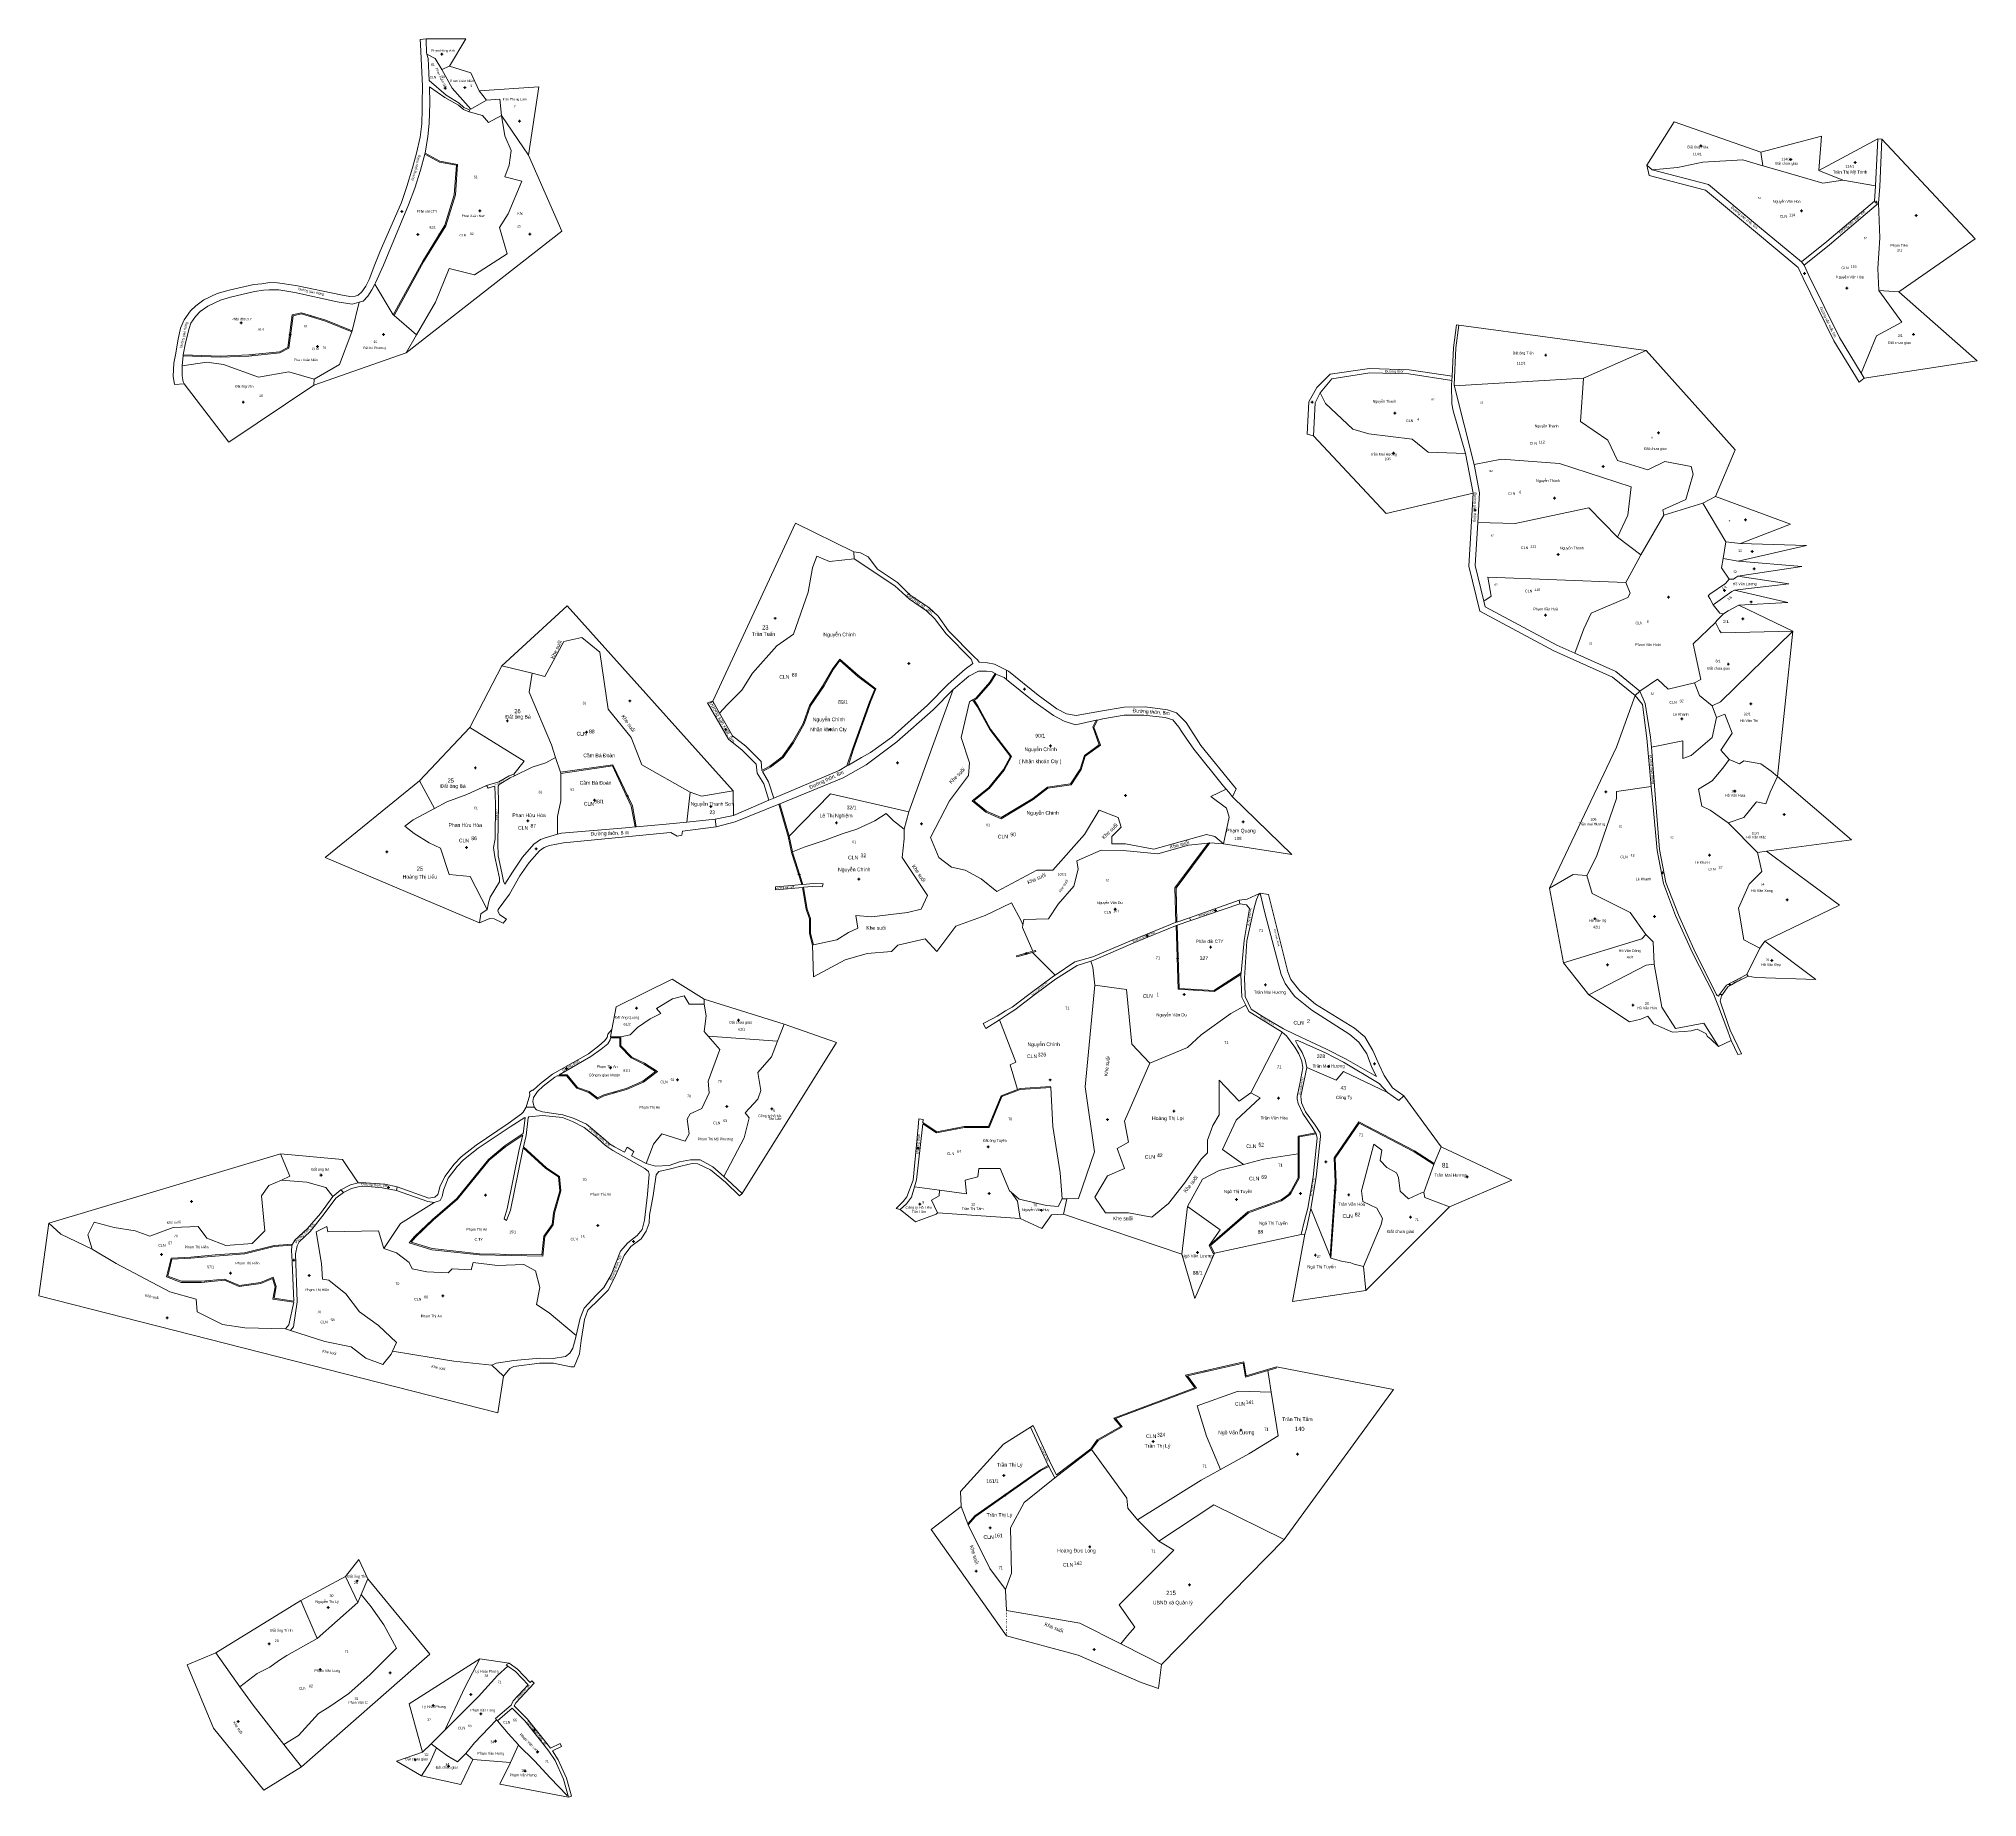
# Model space of a CAD drawing. Header units: metres. Extents: x 538455 to 541653, y 1847238 to 1851303.
# Drawn here: x 539082 to 540922, y 1847238 to 1848907 of the extents above; entities that cross this region are included whole.
import ezdxf
from ezdxf.enums import TextEntityAlignment as Align

# ---------------------------------------------------------------- set-up
doc = ezdxf.new("R2010")
doc.units = ezdxf.units.M
doc.linetypes.add('DOTTED', pattern=[1.5, 0.3, -1.2])
for name, color, linetype in [('1', 7, 'Continuous'), ('2', 7, 'Continuous'), ('3', 7, 'Continuous'), ('4', 7, 'Continuous')]:
    doc.layers.add(name, color=color, linetype=linetype)
for name, color, linetype, lineweight in [('10', 7, 'Continuous', 13), ('11', 7, 'Continuous', 13), ('22', 7, 'Continuous', 13), ('5', 7, 'Continuous', 13)]:
    doc.layers.add(name, color=color, linetype=linetype, lineweight=lineweight)

msp = doc.modelspace()

# ---------------------------------------------------------------- hatches: boundary and pattern name
at = {"layer": '11'}
for points in [[(539464.28, 1848892.41, 1), (539463.98, 1848892.41, 1)], [(539467.46, 1848860.05, 1), (539467.16, 1848860.05, 1)], [(539486.14, 1848860.62, 1), (539485.84, 1848860.62, 1)], [(539538.03, 1848828.96, 1), (539537.73, 1848828.96, 1)], [(540659.44, 1848805.37, 1), (540659.14, 1848805.37, 1)], [(540744.65, 1848792.34, 1), (540744.35, 1848792.34, 1)], [(540805.85, 1848789.75, 1), (540805.55, 1848789.75, 1)], [(539426.19, 1848743.04, 1), (539425.89, 1848743.04, 1)], [(539500.35, 1848743.66, 1), (539500.05, 1848743.66, 1)], [(540754.93, 1848743.62, 1), (540754.63, 1848743.62, 1)], [(540825.66, 1848752.1, 1), (540825.36, 1848752.1, 1)], [(540863.7, 1848739.32, 1), (540863.4, 1848739.32, 1)], [(539441.44, 1848721.28, 1), (539441.14, 1848721.28, 1)], [(539462.47, 1848721.46, 1), (539462.17, 1848721.46, 1)], [(539547.87, 1848721.72, 1), (539547.57, 1848721.72, 1)], [(540757.67, 1848684.25, 1), (540757.37, 1848684.25, 1)], [(540797.89, 1848670.33, 1), (540797.59, 1848670.33, 1)], [(539273.71, 1848637.43, 1), (539273.41, 1848637.43, 1)], [(539320.2, 1848626, 1), (539319.9, 1848626, 1)], [(539408.79, 1848626.28, 1), (539408.49, 1848626.28, 1)], [(540861.03, 1848626.55, 1), (540860.73, 1848626.55, 1)], [(539346.4, 1848614.98, 1), (539346.1, 1848614.98, 1)], [(540512.02, 1848606.71, 1), (540511.72, 1848606.71, 1)], [(539275.87, 1848562.06, 1), (539275.57, 1848562.06, 1)], [(540290.49, 1848562.08, 1), (540290.19, 1848562.08, 1)], [(540368.88, 1848551.81, 1), (540368.58, 1848551.81, 1)], [(540619.19, 1848533.04, 1), (540618.89, 1848533.04, 1)], [(540367.69, 1848513.84, 1), (540367.39, 1848513.84, 1)], [(540566.64, 1848501.1, 1), (540566.34, 1848501.1, 1)], [(540445.21, 1848459.81, 1), (540444.91, 1848459.81, 1)], [(540520.4, 1848471, 1), (540520.1, 1848471, 1)], [(540701.8, 1848450.52, 1), (540701.5, 1848450.52, 1)], [(540523.85, 1848417.66, 1), (540523.55, 1848417.66, 1)], [(540707.89, 1848420.4, 1), (540707.59, 1848420.4, 1)], [(540709.89, 1848404.02, 1), (540709.59, 1848404.02, 1)], [(540628.64, 1848377.14, 1), (540628.34, 1848377.14, 1)], [(540681.81, 1848383.51, 1), (540681.51, 1848383.51, 1)], [(540707.07, 1848372.6, 1), (540706.77, 1848372.6, 1)], [(539780.73, 1848357.09, 1), (539780.43, 1848357.09, 1)], [(540511.93, 1848360.04, 1), (540511.63, 1848360.04, 1)], [(540699.17, 1848356.5, 1), (540698.87, 1848356.5, 1)], [(539907.5, 1848314.35, 1), (539907.2, 1848314.35, 1)], [(540685.4, 1848313.6, 1), (540685.1, 1848313.6, 1)], [(539642.68, 1848278.66, 1), (539642.38, 1848278.66, 1)], [(540017.46, 1848289.8, 1), (540017.16, 1848289.8, 1)], [(540706.69, 1848275.88, 1), (540706.39, 1848275.88, 1)], [(539526.46, 1848259.94, 1), (539526.16, 1848259.94, 1)], [(540641.35, 1848261.69, 1), (540641.05, 1848261.69, 1)], [(539601.61, 1848249.14, 1), (539601.31, 1848249.14, 1)], [(539733.88, 1848251.48, 1), (539733.58, 1848251.48, 1)], [(539833.01, 1848251.72, 1), (539832.71, 1848251.72, 1)], [(539896.84, 1848219.9, 1), (539896.54, 1848219.9, 1)], [(540042.11, 1848236.02, 1), (540041.81, 1848236.02, 1)], [(540087.25, 1848235.74, 1), (540086.95, 1848235.74, 1)], [(539496.09, 1848215.16, 1), (539495.79, 1848215.16, 1)], [(539609.32, 1848184.61, 1), (539609.02, 1848184.61, 1)], [(539640.14, 1848188.64, 1), (539639.84, 1848188.64, 1)], [(540113.14, 1848188.84, 1), (540112.84, 1848188.84, 1)], [(540569.08, 1848192.48, 1), (540568.78, 1848192.48, 1)], [(540691.57, 1848193, 1), (540691.27, 1848193, 1)], [(539545.92, 1848164.96, 1), (539545.62, 1848164.96, 1)], [(539719.72, 1848178.53, 1), (539719.42, 1848178.53, 1)], [(540738.42, 1848171, 1), (540738.12, 1848171, 1)], [(539838.75, 1848163.05, 1), (539838.45, 1848163.05, 1)], [(539919.68, 1848162.05, 1), (539919.38, 1848162.05, 1)], [(540224.95, 1848164.06, 1), (540224.65, 1848164.06, 1)], [(539412.13, 1848135.48, 1), (539411.83, 1848135.48, 1)], [(539487.61, 1848139.52, 1), (539487.31, 1848139.52, 1)], [(539553.81, 1848138.46, 1), (539553.51, 1848138.46, 1)], [(540667.45, 1848132.29, 1), (540667.15, 1848132.29, 1)], [(539803.41, 1848114.12, 1), (539803.11, 1848114.12, 1)], [(539860.06, 1848109.63, 1), (539859.76, 1848109.63, 1)], [(540623.02, 1848115.58, 1), (540622.72, 1848115.58, 1)], [(540103.41, 1848081.23, 1), (540103.11, 1848081.23, 1)], [(540198.61, 1848079.93, 1), (540198.31, 1848079.93, 1)], [(540615.35, 1848074.22, 1), (540615.05, 1848074.22, 1)], [(540741.38, 1848090.12, 1), (540741.08, 1848090.12, 1)], [(540133.83, 1848055.94, 1), (540133.53, 1848055.94, 1)], [(540558.75, 1848072.1, 1), (540558.45, 1848072.1, 1)], [(540018.93, 1848038.96, 1), (540018.63, 1848038.96, 1)], [(540194.04, 1848045.03, 1), (540193.74, 1848045.03, 1)], [(540162.71, 1848034.4, 1), (540162.41, 1848034.4, 1)], [(540570.68, 1848028.43, 1), (540570.38, 1848028.43, 1)], [(540726.81, 1848032.5, 1), (540726.51, 1848032.5, 1)], [(540169.01, 1848000.24, 1), (540168.71, 1848000.24, 1)], [(540245.95, 1848009.35, 1), (540245.65, 1848009.35, 1)], [(540686.54, 1848009.54, 1), (540686.24, 1848009.54, 1)], [(539649.16, 1847987.31, 1), (539648.86, 1847987.31, 1)], [(540594.91, 1847989.93, 1), (540594.61, 1847989.93, 1)], [(539745.78, 1847975.83, 1), (539745.48, 1847975.83, 1)], [(539582.69, 1847930.06, 1), (539582.39, 1847930.06, 1)], [(539624.34, 1847930.5, 1), (539624.04, 1847930.5, 1)], [(540306.05, 1847931.78, 1), (540305.75, 1847931.78, 1)], [(540349.67, 1847934.46, 1), (540349.37, 1847934.46, 1)], [(539688.12, 1847919.33, 1), (539687.82, 1847919.33, 1)], [(540041.72, 1847919.04, 1), (540041.42, 1847919.04, 1)], [(539734.83, 1847893.91, 1), (539734.53, 1847893.91, 1)], [(539777.56, 1847891.64, 1), (539777.26, 1847891.64, 1)], [(540159.23, 1847889.55, 1), (540158.93, 1847889.55, 1)], [(540258.46, 1847901.72, 1), (540258.16, 1847901.72, 1)], [(540096.09, 1847881.4, 1), (540095.79, 1847881.4, 1)], [(539916.42, 1847854.5, 1), (539916.12, 1847854.5, 1)], [(539982.86, 1847855.5, 1), (539982.56, 1847855.5, 1)], [(540303.48, 1847841.36, 1), (540303.18, 1847841.36, 1)], [(539349.8, 1847828.85, 1), (539349.5, 1847828.85, 1)], [(539413.57, 1847816.99, 1), (539413.27, 1847816.99, 1)], [(540437.57, 1847827.1, 1), (540437.27, 1847827.1, 1)], [(539226.79, 1847803.87, 1), (539226.49, 1847803.87, 1)], [(539505.67, 1847809.89, 1), (539505.37, 1847809.89, 1)], [(539917.93, 1847801.11, 1), (539917.63, 1847801.11, 1)], [(539983.89, 1847811.31, 1), (539983.59, 1847811.31, 1)], [(540218.45, 1847805.56, 1), (540218.15, 1847805.56, 1)], [(540269.57, 1847811.52, 1), (540269.27, 1847811.52, 1)], [(540279.27, 1847811.35, 1), (540278.97, 1847811.35, 1)], [(540312.14, 1847814.56, 1), (540311.84, 1847814.56, 1)], [(540325.04, 1847810, 1), (540324.74, 1847810, 1)], [(539612.49, 1847780.99, 1), (539612.19, 1847780.99, 1)], [(540033.57, 1847795.37, 1), (540033.27, 1847795.37, 1)], [(540383.72, 1847788.78, 1), (540383.42, 1847788.78, 1)], [(539646.33, 1847765.73, 1), (539646.03, 1847765.73, 1)], [(539198.31, 1847753.47, 1), (539198.01, 1847753.47, 1)], [(539323.81, 1847748.04, 1), (539323.51, 1847748.04, 1)], [(540181.48, 1847755.32, 1), (540181.18, 1847755.32, 1)], [(540293.4, 1847752.92, 1), (540293.1, 1847752.92, 1)], [(539263.73, 1847735.67, 1), (539263.43, 1847735.67, 1)], [(539338.5, 1847733.62, 1), (539338.2, 1847733.62, 1)], [(539465.11, 1847714.2, 1), (539464.81, 1847714.2, 1)], [(539203.46, 1847693.35, 1), (539203.16, 1847693.35, 1)], [(540104.08, 1847596.64, 1), (540103.78, 1847596.64, 1)], [(540139.35, 1847576.06, 1), (540139.05, 1847576.06, 1)], [(540222.83, 1847586.63, 1), (540222.53, 1847586.63, 1)], [(540276.47, 1847564.1, 1), (540276.17, 1847564.1, 1)], [(539997.59, 1847543.88, 1), (539997.29, 1847543.88, 1)], [(539998.85, 1847525.08, 1), (539998.55, 1847525.08, 1)], [(539984.73, 1847493.97, 1), (539984.43, 1847493.97, 1)], [(540079.2, 1847476.12, 1), (540078.9, 1847476.12, 1)], [(539971.52, 1847453.02, 1), (539971.22, 1847453.02, 1)], [(539383.94, 1847443.66, 1), (539383.64, 1847443.66, 1)], [(540173.9, 1847440.14, 1), (540173.6, 1847440.14, 1)], [(539356.33, 1847418.46, 1), (539356.03, 1847418.46, 1)], [(539300.42, 1847384.16, 1), (539300.12, 1847384.16, 1)], [(540083.59, 1847378.66, 1), (540083.29, 1847378.66, 1)], [(539348.75, 1847359.73, 1), (539348.45, 1847359.73, 1)], [(539415.24, 1847356.64, 1), (539414.94, 1847356.64, 1)], [(539455.97, 1847325.54, 1), (539455.67, 1847325.54, 1)], [(539491.9, 1847335.86, 1), (539491.6, 1847335.86, 1)], [(539271.03, 1847310.38, 1), (539270.73, 1847310.38, 1)], [(539501.42, 1847317.49, 1), (539501.12, 1847317.49, 1)], [(539551.92, 1847302.16, 1), (539551.62, 1847302.16, 1)], [(539515.28, 1847291.73, 1), (539514.98, 1847291.73, 1)], [(539555.01, 1847281.48, 1), (539554.71, 1847281.48, 1)], [(539439.12, 1847273.83, 1), (539438.82, 1847273.83, 1)], [(539470.75, 1847267.82, 1), (539470.45, 1847267.82, 1)], [(539543.35, 1847263.36, 1), (539543.05, 1847263.36, 1)]]:
    msp.add_hatch(color=256, dxfattribs=at).paths.add_polyline_path(points)

# ---------------------------------------------------------------- linework, layer by layer
at = {"layer": '10'}
msp.add_line((540000, 1848299.19), (540000, 1848307.82), dxfattribs=at)
at = {"layer": '11'}
for p, q in [((539463.51, 1848892.41), (539462.88, 1848892.41)), ((539464.13, 1848893.66), (539464.13, 1848893.03)), ((539464.13, 1848891.79), (539464.13, 1848891.16)), ((539465.38, 1848892.41), (539464.75, 1848892.41)), ((539466.69, 1848860.05), (539466.06, 1848860.05)), ((539467.31, 1848861.3), (539467.31, 1848860.67)), ((539467.31, 1848859.43), (539467.31, 1848858.8)), ((539468.56, 1848860.05), (539467.94, 1848860.05)), ((539485.37, 1848860.62), (539484.74, 1848860.62)), ((539485.99, 1848861.87), (539485.99, 1848861.25)), ((539485.99, 1848859.99), (539485.99, 1848859.37)), ((539487.24, 1848860.62), (539486.61, 1848860.62)), ((539537.25, 1848828.96), (539536.63, 1848828.96)), ((539537.88, 1848830.21), (539537.88, 1848829.59)), ((539537.88, 1848828.33), (539537.88, 1848827.71)), ((539539.13, 1848828.96), (539538.51, 1848828.96)), ((540658.67, 1848805.37), (540658.04, 1848805.37)), ((540659.29, 1848806.62), (540659.29, 1848805.99)), ((540659.29, 1848804.75), (540659.29, 1848804.12)), ((540660.54, 1848805.37), (540659.91, 1848805.37)), ((540743.87, 1848792.34), (540743.25, 1848792.34)), ((540744.5, 1848793.59), (540744.5, 1848792.97)), ((540744.5, 1848791.71), (540744.5, 1848791.09)), ((540745.75, 1848792.34), (540745.13, 1848792.34)), ((540805.7, 1848791), (540805.7, 1848790.37)), ((540805.07, 1848789.75), (540804.45, 1848789.75)), ((540805.7, 1848789.13), (540805.7, 1848788.5)), ((540806.95, 1848789.75), (540806.32, 1848789.75)), ((540825.51, 1848753.35), (540825.51, 1848752.73)), ((539425.41, 1848743.04), (539424.79, 1848743.04)), ((539426.04, 1848744.29), (539426.04, 1848743.67)), ((539426.04, 1848742.41), (539426.04, 1848741.79)), ((539427.29, 1848743.04), (539426.67, 1848743.04)), ((539499.57, 1848743.66), (539498.95, 1848743.66)), ((539500.2, 1848744.91), (539500.2, 1848744.29)), ((539500.2, 1848743.03), (539500.2, 1848742.41)), ((539501.45, 1848743.66), (539500.82, 1848743.66)), ((540754.15, 1848743.62), (540753.53, 1848743.62)), ((540754.78, 1848744.87), (540754.78, 1848744.25)), ((540754.78, 1848742.99), (540754.78, 1848742.37)), ((540756.03, 1848743.62), (540755.41, 1848743.62)), ((540824.89, 1848752.1), (540824.26, 1848752.1)), ((540825.51, 1848751.47), (540825.51, 1848750.85)), ((540826.76, 1848752.1), (540826.13, 1848752.1)), ((540862.93, 1848739.32), (540862.3, 1848739.32)), ((540863.55, 1848740.57), (540863.55, 1848739.95)), ((540863.55, 1848738.69), (540863.55, 1848738.07)), ((540864.8, 1848739.32), (540864.18, 1848739.32)), ((539440.67, 1848721.28), (539440.04, 1848721.28)), ((539441.29, 1848722.53), (539441.29, 1848721.91)), ((539441.29, 1848720.65), (539441.29, 1848720.03)), ((539442.54, 1848721.28), (539441.91, 1848721.28)), ((539461.69, 1848721.46), (539461.07, 1848721.46)), ((539462.32, 1848722.71), (539462.32, 1848722.09)), ((539462.32, 1848720.83), (539462.32, 1848720.21)), ((539463.57, 1848721.46), (539462.94, 1848721.46)), ((539547.09, 1848721.72), (539546.47, 1848721.72)), ((539547.72, 1848722.97), (539547.72, 1848722.35)), ((539547.72, 1848721.09), (539547.72, 1848720.47)), ((539548.97, 1848721.72), (539548.35, 1848721.72)), ((540756.89, 1848684.25), (540756.27, 1848684.25)), ((540757.52, 1848685.5), (540757.52, 1848684.87)), ((540757.52, 1848683.63), (540757.52, 1848683)), ((540758.77, 1848684.25), (540758.15, 1848684.25)), ((540797.11, 1848670.33), (540796.49, 1848670.33)), ((540797.74, 1848671.58), (540797.74, 1848670.95)), ((540797.74, 1848669.71), (540797.74, 1848669.08)), ((540798.99, 1848670.33), (540798.37, 1848670.33)), ((539272.94, 1848637.43), (539272.31, 1848637.43)), ((539273.56, 1848638.68), (539273.56, 1848638.05)), ((539273.56, 1848636.81), (539273.56, 1848636.18)), ((539274.81, 1848637.43), (539274.19, 1848637.43)), ((539319.43, 1848626), (539318.8, 1848626)), ((539320.05, 1848627.25), (539320.05, 1848626.63)), ((539320.05, 1848625.37), (539320.05, 1848624.75)), ((539321.3, 1848626), (539320.68, 1848626)), ((539408.01, 1848626.28), (539407.39, 1848626.28)), ((539408.64, 1848627.53), (539408.64, 1848626.91)), ((539408.64, 1848625.65), (539408.64, 1848625.03)), ((539409.89, 1848626.28), (539409.27, 1848626.28)), ((540860.25, 1848626.55), (540859.63, 1848626.55)), ((540860.88, 1848627.8), (540860.88, 1848627.17)), ((540860.88, 1848625.93), (540860.88, 1848625.3)), ((540862.13, 1848626.55), (540861.51, 1848626.55)), ((539345.63, 1848614.98), (539345, 1848614.98)), ((539346.25, 1848616.23), (539346.25, 1848615.61)), ((539346.25, 1848614.35), (539346.25, 1848613.73)), ((539347.5, 1848614.98), (539346.87, 1848614.98)), ((540511.25, 1848606.71), (540510.62, 1848606.71)), ((540511.87, 1848607.96), (540511.87, 1848607.33)), ((540513.12, 1848606.71), (540512.49, 1848606.71)), ((540511.87, 1848606.09), (540511.87, 1848605.46)), ((539275.09, 1848562.06), (539274.47, 1848562.06)), ((539275.72, 1848563.31), (539275.72, 1848562.69)), ((539275.72, 1848561.43), (539275.72, 1848560.81)), ((539276.97, 1848562.06), (539276.35, 1848562.06)), ((540289.71, 1848562.08), (540289.09, 1848562.08)), ((540290.34, 1848563.33), (540290.34, 1848562.71)), ((540290.34, 1848561.45), (540290.34, 1848560.83)), ((540291.59, 1848562.08), (540290.97, 1848562.08)), ((540368.11, 1848551.81), (540367.48, 1848551.81)), ((540368.73, 1848553.06), (540368.73, 1848552.43)), ((540368.73, 1848551.19), (540368.73, 1848550.56)), ((540369.98, 1848551.81), (540369.35, 1848551.81)), ((540618.41, 1848533.04), (540617.79, 1848533.04)), ((540619.04, 1848534.29), (540619.04, 1848533.67)), ((540620.29, 1848533.04), (540619.67, 1848533.04)), ((540367.54, 1848515.09), (540367.54, 1848514.47)), ((540619.04, 1848532.41), (540619.04, 1848531.79)), ((540366.91, 1848513.84), (540366.29, 1848513.84)), ((540367.54, 1848513.21), (540367.54, 1848512.59)), ((540368.79, 1848513.84), (540368.17, 1848513.84)), ((540565.87, 1848501.1), (540565.24, 1848501.1)), ((540566.49, 1848502.35), (540566.49, 1848501.73)), ((540566.49, 1848500.47), (540566.49, 1848499.85)), ((540567.74, 1848501.1), (540567.11, 1848501.1)), ((540444.44, 1848459.81), (540443.81, 1848459.81)), ((540445.06, 1848461.06), (540445.06, 1848460.43)), ((540445.06, 1848459.19), (540445.06, 1848458.56)), ((540446.31, 1848459.81), (540445.69, 1848459.81)), ((540519.63, 1848471), (540519, 1848471)), ((540520.25, 1848472.25), (540520.25, 1848471.63)), ((540520.25, 1848470.37), (540520.25, 1848469.75)), ((540521.5, 1848471), (540520.87, 1848471)), ((540701.03, 1848450.52), (540700.4, 1848450.52)), ((540701.65, 1848451.77), (540701.65, 1848451.15)), ((540701.65, 1848449.89), (540701.65, 1848449.27)), ((540702.9, 1848450.52), (540702.27, 1848450.52)), ((540523.07, 1848417.66), (540522.45, 1848417.66)), ((540523.7, 1848418.91), (540523.7, 1848418.29)), ((540523.7, 1848417.03), (540523.7, 1848416.41)), ((540524.95, 1848417.66), (540524.32, 1848417.66)), ((540707.11, 1848420.4), (540706.49, 1848420.4)), ((540707.74, 1848421.65), (540707.74, 1848421.03)), ((540707.74, 1848419.77), (540707.74, 1848419.15)), ((540708.99, 1848420.4), (540708.37, 1848420.4)), ((540709.11, 1848404.02), (540708.49, 1848404.02)), ((540709.74, 1848405.27), (540709.74, 1848404.65)), ((540710.99, 1848404.02), (540710.37, 1848404.02)), ((540709.74, 1848403.39), (540709.74, 1848402.77)), ((540627.87, 1848377.14), (540627.24, 1848377.14)), ((540628.49, 1848378.39), (540628.49, 1848377.77)), ((540628.49, 1848376.51), (540628.49, 1848375.89)), ((540629.74, 1848377.14), (540629.11, 1848377.14)), ((540681.03, 1848383.51), (540680.41, 1848383.51)), ((540681.66, 1848384.76), (540681.66, 1848384.13)), ((540681.66, 1848382.89), (540681.66, 1848382.26)), ((540682.91, 1848383.51), (540682.29, 1848383.51)), ((540706.3, 1848372.6), (540705.67, 1848372.6)), ((540706.92, 1848373.85), (540706.92, 1848373.23)), ((540706.92, 1848371.97), (540706.92, 1848371.35)), ((540708.17, 1848372.6), (540707.55, 1848372.6)), ((539779.95, 1848357.09), (539779.33, 1848357.09)), ((539780.58, 1848358.34), (539780.58, 1848357.71)), ((539780.58, 1848356.47), (539780.58, 1848355.84)), ((539781.83, 1848357.09), (539781.2, 1848357.09)), ((540511.15, 1848360.04), (540510.53, 1848360.04)), ((540511.78, 1848361.29), (540511.78, 1848360.67)), ((540511.78, 1848359.41), (540511.78, 1848358.79)), ((540513.03, 1848360.04), (540512.41, 1848360.04)), ((540698.39, 1848356.5), (540697.77, 1848356.5)), ((540699.02, 1848357.75), (540699.02, 1848357.13)), ((540699.02, 1848355.87), (540699.02, 1848355.25)), ((540700.27, 1848356.5), (540699.65, 1848356.5)), ((539906.73, 1848314.35), (539906.1, 1848314.35)), ((539907.35, 1848315.6), (539907.35, 1848314.97)), ((539907.35, 1848313.73), (539907.35, 1848313.1)), ((539908.6, 1848314.35), (539907.97, 1848314.35)), ((540684.63, 1848313.6), (540684, 1848313.6)), ((540685.25, 1848314.85), (540685.25, 1848314.23)), ((540685.25, 1848312.97), (540685.25, 1848312.35)), ((540686.5, 1848313.6), (540685.87, 1848313.6)), ((539641.91, 1848278.66), (539641.28, 1848278.66)), ((539642.53, 1848279.91), (539642.53, 1848279.29)), ((539642.53, 1848278.03), (539642.53, 1848277.41)), ((539643.78, 1848278.66), (539643.15, 1848278.66)), ((540016.69, 1848289.8), (540016.06, 1848289.8)), ((540017.31, 1848291.05), (540017.31, 1848290.43)), ((540017.31, 1848289.17), (540017.31, 1848288.55)), ((540018.56, 1848289.8), (540017.94, 1848289.8)), ((540705.91, 1848275.88), (540705.29, 1848275.88)), ((540706.54, 1848277.13), (540706.54, 1848276.51)), ((540706.54, 1848275.25), (540706.54, 1848274.63)), ((540707.79, 1848275.88), (540707.17, 1848275.88)), ((539525.69, 1848259.94), (539525.06, 1848259.94)), ((539526.31, 1848261.19), (539526.31, 1848260.57)), ((539526.31, 1848259.31), (539526.31, 1848258.69)), ((539527.56, 1848259.94), (539526.94, 1848259.94)), ((540640.57, 1848261.69), (540639.95, 1848261.69)), ((540641.2, 1848262.94), (540641.2, 1848262.31)), ((540641.2, 1848261.07), (540641.2, 1848260.44)), ((540642.45, 1848261.69), (540641.82, 1848261.69)), ((539600.83, 1848249.14), (539600.21, 1848249.14)), ((539601.46, 1848250.39), (539601.46, 1848249.77)), ((539601.46, 1848248.51), (539601.46, 1848247.89)), ((539602.71, 1848249.14), (539602.09, 1848249.14)), ((539733.11, 1848251.48), (539732.48, 1848251.48)), ((539733.73, 1848252.73), (539733.73, 1848252.11)), ((539733.73, 1848250.85), (539733.73, 1848250.23)), ((539734.98, 1848251.48), (539734.35, 1848251.48)), ((539832.23, 1848251.72), (539831.61, 1848251.72)), ((539832.86, 1848252.97), (539832.86, 1848252.35)), ((539832.86, 1848251.09), (539832.86, 1848250.47)), ((539834.11, 1848251.72), (539833.49, 1848251.72)), ((539896.06, 1848219.9), (539895.44, 1848219.9)), ((539896.69, 1848221.15), (539896.69, 1848220.53)), ((539897.94, 1848219.9), (539897.31, 1848219.9)), ((540041.33, 1848236.02), (540040.71, 1848236.02)), ((540041.96, 1848237.27), (540041.96, 1848236.65)), ((540041.96, 1848235.39), (540041.96, 1848234.77)), ((540043.21, 1848236.02), (540042.59, 1848236.02)), ((540086.47, 1848235.74), (540085.85, 1848235.74)), ((540087.1, 1848236.99), (540087.1, 1848236.37)), ((540087.1, 1848235.11), (540087.1, 1848234.49)), ((540088.35, 1848235.74), (540087.73, 1848235.74)), ((539495.31, 1848215.16), (539494.69, 1848215.16)), ((539495.94, 1848216.41), (539495.94, 1848215.79)), ((539495.94, 1848214.53), (539495.94, 1848213.91)), ((539497.19, 1848215.16), (539496.56, 1848215.16)), ((539896.69, 1848219.27), (539896.69, 1848218.65)), ((539608.55, 1848184.61), (539607.92, 1848184.61)), ((539609.17, 1848185.86), (539609.17, 1848185.23)), ((539609.17, 1848183.99), (539609.17, 1848183.36)), ((539610.42, 1848184.61), (539609.8, 1848184.61)), ((539639.37, 1848188.64), (539638.74, 1848188.64)), ((539639.99, 1848189.89), (539639.99, 1848189.27)), ((539639.99, 1848188.01), (539639.99, 1848187.39)), ((539641.24, 1848188.64), (539640.61, 1848188.64)), ((540112.37, 1848188.84), (540111.74, 1848188.84)), ((540112.99, 1848190.09), (540112.99, 1848189.47)), ((540112.99, 1848188.21), (540112.99, 1848187.59)), ((540114.24, 1848188.84), (540113.61, 1848188.84)), ((540568.31, 1848192.48), (540567.68, 1848192.48)), ((540568.93, 1848193.73), (540568.93, 1848193.11)), ((540568.93, 1848191.85), (540568.93, 1848191.23)), ((540570.18, 1848192.48), (540569.56, 1848192.48)), ((540690.8, 1848193), (540690.17, 1848193)), ((540691.42, 1848194.25), (540691.42, 1848193.63)), ((540691.42, 1848192.37), (540691.42, 1848191.75)), ((540692.67, 1848193), (540692.05, 1848193)), ((539545.15, 1848164.96), (539544.52, 1848164.96)), ((539545.77, 1848166.21), (539545.77, 1848165.59)), ((539547.02, 1848164.96), (539546.39, 1848164.96)), ((539718.94, 1848178.53), (539718.32, 1848178.53)), ((539719.57, 1848179.78), (539719.57, 1848179.15)), ((539719.57, 1848177.91), (539719.57, 1848177.28)), ((539720.82, 1848178.53), (539720.19, 1848178.53)), ((540224.8, 1848165.31), (540224.8, 1848164.69)), ((540737.65, 1848171), (540737.02, 1848171)), ((540738.27, 1848172.25), (540738.27, 1848171.63)), ((540738.27, 1848170.37), (540738.27, 1848169.75)), ((540739.52, 1848171), (540738.89, 1848171)), ((539545.77, 1848164.33), (539545.77, 1848163.71)), ((539837.97, 1848163.05), (539837.35, 1848163.05)), ((539838.6, 1848164.3), (539838.6, 1848163.67)), ((539838.6, 1848162.43), (539838.6, 1848161.8)), ((539839.85, 1848163.05), (539839.23, 1848163.05)), ((539918.91, 1848162.05), (539918.28, 1848162.05)), ((539919.53, 1848163.3), (539919.53, 1848162.67)), ((539919.53, 1848161.43), (539919.53, 1848160.8)), ((539920.78, 1848162.05), (539920.15, 1848162.05)), ((540224.18, 1848164.06), (540223.55, 1848164.06)), ((540224.8, 1848163.43), (540224.8, 1848162.81)), ((540226.05, 1848164.06), (540225.43, 1848164.06)), ((539411.35, 1848135.48), (539410.73, 1848135.48)), ((539411.98, 1848136.73), (539411.98, 1848136.11)), ((539411.98, 1848134.85), (539411.98, 1848134.23)), ((539413.23, 1848135.48), (539412.61, 1848135.48)), ((539486.83, 1848139.52), (539486.21, 1848139.52)), ((539487.46, 1848140.77), (539487.46, 1848140.15)), ((539487.46, 1848138.89), (539487.46, 1848138.27)), ((539488.71, 1848139.52), (539488.09, 1848139.52)), ((539553.03, 1848138.46), (539552.41, 1848138.46)), ((539553.66, 1848139.71), (539553.66, 1848139.09)), ((539553.66, 1848137.83), (539553.66, 1848137.21)), ((539554.91, 1848138.46), (539554.29, 1848138.46)), ((540666.68, 1848132.29), (540666.05, 1848132.29)), ((540667.3, 1848133.54), (540667.3, 1848132.91)), ((540667.3, 1848131.67), (540667.3, 1848131.04)), ((540668.55, 1848132.29), (540667.93, 1848132.29)), ((539802.63, 1848114.12), (539802.01, 1848114.12)), ((539803.26, 1848115.37), (539803.26, 1848114.75)), ((539803.26, 1848113.49), (539803.26, 1848112.87)), ((539804.51, 1848114.12), (539803.89, 1848114.12)), ((539859.29, 1848109.63), (539858.66, 1848109.63)), ((539859.91, 1848110.88), (539859.91, 1848110.25)), ((539861.16, 1848109.63), (539860.53, 1848109.63)), ((540622.25, 1848115.58), (540621.62, 1848115.58)), ((540622.87, 1848116.83), (540622.87, 1848116.21)), ((540622.87, 1848114.95), (540622.87, 1848114.33)), ((540624.12, 1848115.58), (540623.49, 1848115.58)), ((539859.91, 1848109.01), (539859.91, 1848108.38)), ((540741.23, 1848091.37), (540741.23, 1848090.75)), ((540102.63, 1848081.23), (540102.01, 1848081.23)), ((540103.26, 1848082.48), (540103.26, 1848081.85)), ((540103.26, 1848080.61), (540103.26, 1848079.98)), ((540104.51, 1848081.23), (540103.89, 1848081.23)), ((540197.83, 1848079.93), (540197.21, 1848079.93)), ((540198.46, 1848081.18), (540198.46, 1848080.55)), ((540198.46, 1848079.31), (540198.46, 1848078.68)), ((540199.71, 1848079.93), (540199.09, 1848079.93)), ((540558.6, 1848073.35), (540558.6, 1848072.73)), ((540614.57, 1848074.22), (540613.95, 1848074.22)), ((540615.2, 1848075.47), (540615.2, 1848074.85)), ((540615.2, 1848073.59), (540615.2, 1848072.97)), ((540616.45, 1848074.22), (540615.82, 1848074.22)), ((540740.61, 1848090.12), (540739.98, 1848090.12)), ((540741.23, 1848089.49), (540741.23, 1848088.87)), ((540742.48, 1848090.12), (540741.85, 1848090.12)), ((540133.06, 1848055.94), (540132.43, 1848055.94)), ((540133.68, 1848057.19), (540133.68, 1848056.57)), ((540133.68, 1848055.31), (540133.68, 1848054.69)), ((540134.93, 1848055.94), (540134.31, 1848055.94)), ((540557.97, 1848072.1), (540557.35, 1848072.1)), ((540558.6, 1848071.47), (540558.6, 1848070.85)), ((540559.85, 1848072.1), (540559.23, 1848072.1)), ((540018.15, 1848038.96), (540017.53, 1848038.96)), ((540018.78, 1848040.21), (540018.78, 1848039.59)), ((540018.78, 1848038.33), (540018.78, 1848037.71)), ((540020.03, 1848038.96), (540019.41, 1848038.96)), ((540193.27, 1848045.03), (540192.64, 1848045.03)), ((540193.89, 1848046.28), (540193.89, 1848045.65)), ((540193.89, 1848044.41), (540193.89, 1848043.78)), ((540195.14, 1848045.03), (540194.51, 1848045.03)), ((540161.94, 1848034.4), (540161.31, 1848034.4)), ((540162.56, 1848035.65), (540162.56, 1848035.03)), ((540162.56, 1848033.77), (540162.56, 1848033.15)), ((540163.81, 1848034.4), (540163.19, 1848034.4)), ((540569.91, 1848028.43), (540569.28, 1848028.43)), ((540570.53, 1848029.68), (540570.53, 1848029.05)), ((540570.53, 1848027.81), (540570.53, 1848027.18)), ((540571.78, 1848028.43), (540571.15, 1848028.43)), ((540726.03, 1848032.5), (540725.41, 1848032.5)), ((540726.66, 1848033.75), (540726.66, 1848033.13)), ((540726.66, 1848031.87), (540726.66, 1848031.25)), ((540727.91, 1848032.5), (540727.29, 1848032.5)), ((540168.23, 1848000.24), (540167.61, 1848000.24)), ((540168.86, 1848001.49), (540168.86, 1848000.87)), ((540168.86, 1847999.61), (540168.86, 1847998.99)), ((540170.11, 1848000.24), (540169.49, 1848000.24)), ((540245.18, 1848009.35), (540244.55, 1848009.35)), ((540245.8, 1848010.6), (540245.8, 1848009.97)), ((540245.8, 1848008.73), (540245.8, 1848008.1)), ((540247.05, 1848009.35), (540246.43, 1848009.35)), ((540685.77, 1848009.54), (540685.14, 1848009.54)), ((540686.39, 1848010.79), (540686.39, 1848010.17)), ((540686.39, 1848008.91), (540686.39, 1848008.29)), ((540687.64, 1848009.54), (540687.01, 1848009.54)), ((539648.39, 1847987.31), (539647.76, 1847987.31)), ((539649.01, 1847988.56), (539649.01, 1847987.93)), ((539649.01, 1847986.69), (539649.01, 1847986.06)), ((539650.26, 1847987.31), (539649.63, 1847987.31)), ((540594.13, 1847989.93), (540593.51, 1847989.93)), ((540594.76, 1847991.18), (540594.76, 1847990.55)), ((540594.76, 1847989.31), (540594.76, 1847988.68)), ((540596.01, 1847989.93), (540595.39, 1847989.93)), ((539745.01, 1847975.83), (539744.38, 1847975.83)), ((539745.63, 1847977.08), (539745.63, 1847976.45)), ((539745.63, 1847975.21), (539745.63, 1847974.58)), ((539746.88, 1847975.83), (539746.25, 1847975.83)), ((539581.91, 1847930.06), (539581.29, 1847930.06)), ((539582.54, 1847931.31), (539582.54, 1847930.69)), ((539582.54, 1847929.43), (539582.54, 1847928.81)), ((539583.79, 1847930.06), (539583.17, 1847930.06)), ((539623.56, 1847930.5), (539622.94, 1847930.5)), ((539624.19, 1847931.75), (539624.19, 1847931.13)), ((539624.19, 1847929.87), (539624.19, 1847929.25)), ((539625.44, 1847930.5), (539624.81, 1847930.5)), ((540305.27, 1847931.78), (540304.65, 1847931.78)), ((540305.9, 1847933.03), (540305.9, 1847932.41)), ((540305.9, 1847931.15), (540305.9, 1847930.53)), ((540307.15, 1847931.78), (540306.53, 1847931.78)), ((540348.89, 1847934.46), (540348.27, 1847934.46)), ((540349.52, 1847935.71), (540349.52, 1847935.09)), ((540349.52, 1847933.83), (540349.52, 1847933.21)), ((540350.77, 1847934.46), (540350.15, 1847934.46)), ((539687.35, 1847919.33), (539686.72, 1847919.33)), ((539687.97, 1847920.58), (539687.97, 1847919.95)), ((539687.97, 1847918.71), (539687.97, 1847918.08)), ((539689.22, 1847919.33), (539688.59, 1847919.33)), ((540040.94, 1847919.04), (540040.32, 1847919.04)), ((540041.57, 1847920.29), (540041.57, 1847919.67)), ((540041.57, 1847918.41), (540041.57, 1847917.79)), ((540042.82, 1847919.04), (540042.19, 1847919.04)), ((539734.06, 1847893.91), (539733.43, 1847893.91)), ((539734.68, 1847895.16), (539734.68, 1847894.53)), ((539734.68, 1847893.29), (539734.68, 1847892.66)), ((539735.93, 1847893.91), (539735.31, 1847893.91)), ((539776.79, 1847891.64), (539776.16, 1847891.64)), ((539777.41, 1847892.89), (539777.41, 1847892.27)), ((539777.41, 1847891.01), (539777.41, 1847890.39)), ((539778.66, 1847891.64), (539778.03, 1847891.64)), ((540158.45, 1847889.55), (540157.83, 1847889.55)), ((540159.08, 1847890.8), (540159.08, 1847890.17)), ((540159.08, 1847888.93), (540159.08, 1847888.3)), ((540160.33, 1847889.55), (540159.7, 1847889.55)), ((540257.69, 1847901.72), (540257.06, 1847901.72)), ((540258.31, 1847902.97), (540258.31, 1847902.35)), ((540258.31, 1847901.09), (540258.31, 1847900.47)), ((540259.56, 1847901.72), (540258.94, 1847901.72)), ((540095.31, 1847881.4), (540094.69, 1847881.4)), ((540095.94, 1847882.65), (540095.94, 1847882.03)), ((540095.94, 1847880.77), (540095.94, 1847880.15)), ((540097.19, 1847881.4), (540096.56, 1847881.4)), ((539915.65, 1847854.5), (539915.02, 1847854.5)), ((539916.27, 1847855.75), (539916.27, 1847855.13)), ((539916.27, 1847853.87), (539916.27, 1847853.25)), ((539917.52, 1847854.5), (539916.89, 1847854.5)), ((539982.09, 1847855.5), (539981.46, 1847855.5)), ((539982.71, 1847856.75), (539982.71, 1847856.13)), ((539982.71, 1847854.87), (539982.71, 1847854.25)), ((539983.96, 1847855.5), (539983.33, 1847855.5)), ((540302.7, 1847841.36), (540302.08, 1847841.36)), ((540303.33, 1847842.61), (540303.33, 1847841.99)), ((540303.33, 1847840.73), (540303.33, 1847840.11)), ((540304.58, 1847841.36), (540303.95, 1847841.36)), ((539349.03, 1847828.85), (539348.4, 1847828.85)), ((539349.65, 1847830.1), (539349.65, 1847829.47)), ((539349.65, 1847828.23), (539349.65, 1847827.6)), ((539350.9, 1847828.85), (539350.27, 1847828.85)), ((539412.8, 1847816.99), (539412.17, 1847816.99)), ((539413.42, 1847818.24), (539413.42, 1847817.61)), ((539413.42, 1847816.37), (539413.42, 1847815.74)), ((539414.67, 1847816.99), (539414.05, 1847816.99)), ((540311.99, 1847815.81), (540311.99, 1847815.19)), ((540436.8, 1847827.1), (540436.17, 1847827.1)), ((540437.42, 1847828.35), (540437.42, 1847827.73)), ((540437.42, 1847826.47), (540437.42, 1847825.85)), ((540438.67, 1847827.1), (540438.05, 1847827.1)), ((539226.01, 1847803.87), (539225.39, 1847803.87)), ((539226.64, 1847805.12), (539226.64, 1847804.49)), ((539226.64, 1847803.25), (539226.64, 1847802.62)), ((539227.89, 1847803.87), (539227.27, 1847803.87)), ((539504.89, 1847809.89), (539504.27, 1847809.89)), ((539505.52, 1847811.14), (539505.52, 1847810.51)), ((539505.52, 1847809.27), (539505.52, 1847808.64)), ((539506.77, 1847809.89), (539506.15, 1847809.89)), ((539917.15, 1847801.11), (539916.53, 1847801.11)), ((539917.78, 1847802.36), (539917.78, 1847801.73)), ((539917.78, 1847800.49), (539917.78, 1847799.86)), ((539919.03, 1847801.11), (539918.41, 1847801.11)), ((539983.11, 1847811.31), (539982.49, 1847811.31)), ((539983.74, 1847812.56), (539983.74, 1847811.93)), ((539983.74, 1847810.69), (539983.74, 1847810.06)), ((539984.99, 1847811.31), (539984.37, 1847811.31)), ((540033.42, 1847796.62), (540033.42, 1847795.99)), ((540217.68, 1847805.56), (540217.05, 1847805.56)), ((540218.3, 1847806.81), (540218.3, 1847806.19)), ((540218.3, 1847804.93), (540218.3, 1847804.31)), ((540219.55, 1847805.56), (540218.93, 1847805.56)), ((540268.8, 1847811.52), (540268.17, 1847811.52)), ((540269.42, 1847812.77), (540269.42, 1847812.15)), ((540269.42, 1847810.89), (540269.42, 1847810.27)), ((540270.67, 1847811.52), (540270.05, 1847811.52)), ((540278.49, 1847811.35), (540277.87, 1847811.35)), ((540279.12, 1847812.6), (540279.12, 1847811.97)), ((540279.12, 1847810.73), (540279.12, 1847810.1)), ((540280.37, 1847811.35), (540279.75, 1847811.35)), ((540311.37, 1847814.56), (540310.74, 1847814.56)), ((540311.99, 1847813.93), (540311.99, 1847813.31)), ((540313.24, 1847814.56), (540312.61, 1847814.56)), ((540324.27, 1847810), (540323.64, 1847810)), ((540324.89, 1847811.25), (540324.89, 1847810.63)), ((540324.89, 1847809.37), (540324.89, 1847808.75)), ((540326.14, 1847810), (540325.51, 1847810)), ((539611.71, 1847780.99), (539611.09, 1847780.99)), ((539612.34, 1847782.24), (539612.34, 1847781.61)), ((539612.34, 1847780.37), (539612.34, 1847779.74)), ((539613.59, 1847780.99), (539612.97, 1847780.99)), ((540032.8, 1847795.37), (540032.17, 1847795.37)), ((540033.42, 1847794.75), (540033.42, 1847794.12)), ((540034.67, 1847795.37), (540034.05, 1847795.37)), ((540382.94, 1847788.78), (540382.32, 1847788.78)), ((540383.57, 1847790.03), (540383.57, 1847789.41)), ((540383.57, 1847788.15), (540383.57, 1847787.53)), ((540384.82, 1847788.78), (540384.19, 1847788.78)), ((539645.56, 1847765.73), (539644.93, 1847765.73)), ((539646.18, 1847766.98), (539646.18, 1847766.35)), ((539646.18, 1847765.11), (539646.18, 1847764.48)), ((539647.43, 1847765.73), (539646.81, 1847765.73)), ((539197.53, 1847753.47), (539196.91, 1847753.47)), ((539198.16, 1847754.72), (539198.16, 1847754.09)), ((539198.16, 1847752.85), (539198.16, 1847752.22)), ((539199.41, 1847753.47), (539198.79, 1847753.47)), ((539323.03, 1847748.04), (539322.41, 1847748.04)), ((539323.66, 1847749.29), (539323.66, 1847748.67)), ((539323.66, 1847747.41), (539323.66, 1847746.79)), ((539324.91, 1847748.04), (539324.29, 1847748.04)), ((540180.7, 1847755.32), (540180.08, 1847755.32)), ((540181.33, 1847756.57), (540181.33, 1847755.95)), ((540181.33, 1847754.69), (540181.33, 1847754.07)), ((540182.58, 1847755.32), (540181.95, 1847755.32)), ((540292.63, 1847752.92), (540292, 1847752.92)), ((540293.25, 1847754.17), (540293.25, 1847753.55)), ((540293.25, 1847752.29), (540293.25, 1847751.67)), ((540294.5, 1847752.92), (540293.87, 1847752.92)), ((539262.95, 1847735.67), (539262.33, 1847735.67)), ((539263.58, 1847736.92), (539263.58, 1847736.29)), ((539263.58, 1847735.05), (539263.58, 1847734.42)), ((539264.83, 1847735.67), (539264.2, 1847735.67)), ((539337.73, 1847733.62), (539337.1, 1847733.62)), ((539338.35, 1847734.87), (539338.35, 1847734.25)), ((539338.35, 1847732.99), (539338.35, 1847732.37)), ((539339.6, 1847733.62), (539338.97, 1847733.62)), ((539464.33, 1847714.2), (539463.71, 1847714.2)), ((539464.96, 1847715.45), (539464.96, 1847714.83)), ((539464.96, 1847713.57), (539464.96, 1847712.95)), ((539466.21, 1847714.2), (539465.59, 1847714.2)), ((539202.69, 1847693.35), (539202.06, 1847693.35)), ((539203.31, 1847694.6), (539203.31, 1847693.97)), ((539203.31, 1847692.73), (539203.31, 1847692.1)), ((539204.56, 1847693.35), (539203.94, 1847693.35)), ((540103.31, 1847596.64), (540102.68, 1847596.64)), ((540103.93, 1847597.89), (540103.93, 1847597.27)), ((540103.93, 1847596.01), (540103.93, 1847595.39)), ((540105.18, 1847596.64), (540104.56, 1847596.64)), ((540138.57, 1847576.06), (540137.95, 1847576.06)), ((540139.2, 1847577.31), (540139.2, 1847576.69)), ((540140.45, 1847576.06), (540139.82, 1847576.06)), ((540222.06, 1847586.63), (540221.43, 1847586.63)), ((540222.68, 1847587.88), (540222.68, 1847587.25)), ((540222.68, 1847586.01), (540222.68, 1847585.38)), ((540223.93, 1847586.63), (540223.31, 1847586.63)), ((540139.2, 1847575.43), (540139.2, 1847574.81)), ((540275.69, 1847564.1), (540275.07, 1847564.1)), ((540276.32, 1847565.35), (540276.32, 1847564.73)), ((540276.32, 1847563.47), (540276.32, 1847562.85)), ((540277.57, 1847564.1), (540276.94, 1847564.1)), ((539996.81, 1847543.88), (539996.19, 1847543.88)), ((539997.44, 1847545.13), (539997.44, 1847544.51)), ((539997.44, 1847543.25), (539997.44, 1847542.63)), ((539998.69, 1847543.88), (539998.06, 1847543.88)), ((539998.07, 1847525.08), (539997.45, 1847525.08)), ((539998.7, 1847526.33), (539998.7, 1847525.71)), ((539998.7, 1847524.45), (539998.7, 1847523.83)), ((539999.95, 1847525.08), (539999.32, 1847525.08)), ((539983.95, 1847493.97), (539983.33, 1847493.97)), ((539984.58, 1847495.22), (539984.58, 1847494.59)), ((539984.58, 1847493.35), (539984.58, 1847492.72)), ((539985.83, 1847493.97), (539985.2, 1847493.97)), ((540078.43, 1847476.12), (540077.8, 1847476.12)), ((540079.05, 1847477.37), (540079.05, 1847476.75)), ((540079.05, 1847475.49), (540079.05, 1847474.87)), ((540080.3, 1847476.12), (540079.68, 1847476.12)), ((539970.75, 1847453.02), (539970.12, 1847453.02)), ((539971.37, 1847454.27), (539971.37, 1847453.65)), ((539971.37, 1847452.39), (539971.37, 1847451.77)), ((539972.62, 1847453.02), (539971.99, 1847453.02)), ((539383.17, 1847443.66), (539382.54, 1847443.66)), ((539383.79, 1847444.91), (539383.79, 1847444.29)), ((539383.79, 1847443.03), (539383.79, 1847442.41)), ((539385.04, 1847443.66), (539384.41, 1847443.66)), ((540173.13, 1847440.14), (540172.5, 1847440.14)), ((540173.75, 1847441.39), (540173.75, 1847440.77)), ((540173.75, 1847439.51), (540173.75, 1847438.89)), ((540175, 1847440.14), (540174.37, 1847440.14)), ((539355.56, 1847418.46), (539354.93, 1847418.46)), ((539356.18, 1847419.71), (539356.18, 1847419.09)), ((539356.18, 1847417.83), (539356.18, 1847417.21)), ((539357.43, 1847418.46), (539356.81, 1847418.46)), ((539299.65, 1847384.16), (539299.02, 1847384.16)), ((539300.27, 1847385.41), (539300.27, 1847384.79)), ((539300.27, 1847383.53), (539300.27, 1847382.91)), ((539301.52, 1847384.16), (539300.89, 1847384.16)), ((540082.81, 1847378.66), (540082.19, 1847378.66)), ((540083.44, 1847379.91), (540083.44, 1847379.29)), ((540083.44, 1847378.03), (540083.44, 1847377.41)), ((540084.69, 1847378.66), (540084.06, 1847378.66)), ((539347.97, 1847359.73), (539347.35, 1847359.73)), ((539348.6, 1847360.98), (539348.6, 1847360.35)), ((539348.6, 1847359.11), (539348.6, 1847358.48)), ((539349.85, 1847359.73), (539349.23, 1847359.73)), ((539414.47, 1847356.64), (539413.84, 1847356.64)), ((539415.09, 1847357.89), (539415.09, 1847357.27)), ((539415.09, 1847356.01), (539415.09, 1847355.39)), ((539416.34, 1847356.64), (539415.71, 1847356.64)), ((539491.75, 1847337.11), (539491.75, 1847336.49)), ((539455.19, 1847325.54), (539454.57, 1847325.54)), ((539455.82, 1847326.79), (539455.82, 1847326.17)), ((539455.82, 1847324.91), (539455.82, 1847324.29)), ((539457.07, 1847325.54), (539456.44, 1847325.54)), ((539491.13, 1847335.86), (539490.5, 1847335.86)), ((539491.75, 1847335.23), (539491.75, 1847334.61)), ((539493, 1847335.86), (539492.37, 1847335.86)), ((539501.27, 1847318.74), (539501.27, 1847318.11)), ((539270.25, 1847310.38), (539269.63, 1847310.38)), ((539270.88, 1847311.63), (539270.88, 1847311.01)), ((539270.88, 1847309.75), (539270.88, 1847309.13)), ((539272.13, 1847310.38), (539271.51, 1847310.38)), ((539500.65, 1847317.49), (539500.02, 1847317.49)), ((539501.27, 1847316.87), (539501.27, 1847316.24)), ((539502.52, 1847317.49), (539501.89, 1847317.49)), ((539551.15, 1847302.16), (539550.52, 1847302.16)), ((539551.77, 1847303.41), (539551.77, 1847302.79)), ((539551.77, 1847301.53), (539551.77, 1847300.91)), ((539553.02, 1847302.16), (539552.39, 1847302.16)), ((539514.51, 1847291.73), (539513.88, 1847291.73)), ((539515.13, 1847292.98), (539515.13, 1847292.35)), ((539515.13, 1847291.11), (539515.13, 1847290.48)), ((539516.38, 1847291.73), (539515.75, 1847291.73)), ((539554.23, 1847281.48), (539553.61, 1847281.48)), ((539554.86, 1847282.73), (539554.86, 1847282.11)), ((539556.11, 1847281.48), (539555.49, 1847281.48)), ((539438.35, 1847273.83), (539437.72, 1847273.83)), ((539438.97, 1847275.08), (539438.97, 1847274.45)), ((539438.97, 1847273.21), (539438.97, 1847272.58)), ((539440.22, 1847273.83), (539439.59, 1847273.83)), ((539469.97, 1847267.82), (539469.35, 1847267.82)), ((539470.6, 1847269.07), (539470.6, 1847268.45)), ((539470.6, 1847267.19), (539470.6, 1847266.57)), ((539471.85, 1847267.82), (539471.23, 1847267.82)), ((539542.57, 1847263.36), (539541.95, 1847263.36)), ((539543.2, 1847264.61), (539543.2, 1847263.99)), ((539544.45, 1847263.36), (539543.82, 1847263.36)), ((539554.86, 1847280.85), (539554.86, 1847280.23)), ((539543.2, 1847262.73), (539543.2, 1847262.11))]:
    msp.add_line(p, q, dxfattribs=at)
for points in [[(539464.13, 1848893.03), (539463.51, 1848892.41), (539464.13, 1848891.79), (539464.75, 1848892.41)], [(539467.31, 1848860.67), (539466.69, 1848860.05), (539467.31, 1848859.43), (539467.94, 1848860.05)], [(539485.99, 1848861.25), (539485.37, 1848860.62), (539485.99, 1848859.99), (539486.61, 1848860.62)], [(539537.88, 1848829.59), (539537.25, 1848828.96), (539537.88, 1848828.33), (539538.51, 1848828.96)], [(540659.29, 1848805.99), (540658.67, 1848805.37), (540659.29, 1848804.75), (540659.91, 1848805.37)], [(540744.5, 1848792.97), (540743.87, 1848792.34), (540744.5, 1848791.71), (540745.13, 1848792.34)], [(540805.7, 1848790.37), (540805.07, 1848789.75), (540805.7, 1848789.13), (540806.32, 1848789.75)], [(539426.04, 1848743.67), (539425.41, 1848743.04), (539426.04, 1848742.41), (539426.67, 1848743.04)], [(539500.2, 1848744.29), (539499.57, 1848743.66), (539500.2, 1848743.03), (539500.82, 1848743.66)], [(540754.78, 1848744.25), (540754.15, 1848743.62), (540754.78, 1848742.99), (540755.41, 1848743.62)], [(540825.51, 1848752.73), (540824.89, 1848752.1), (540825.51, 1848751.47), (540826.13, 1848752.1)], [(540863.55, 1848739.95), (540862.93, 1848739.32), (540863.55, 1848738.69), (540864.18, 1848739.32)], [(539441.29, 1848721.91), (539440.67, 1848721.28), (539441.29, 1848720.65), (539441.91, 1848721.28)], [(539462.32, 1848722.09), (539461.69, 1848721.46), (539462.32, 1848720.83), (539462.94, 1848721.46)], [(539547.72, 1848722.35), (539547.09, 1848721.72), (539547.72, 1848721.09), (539548.35, 1848721.72)], [(540757.52, 1848684.87), (540756.89, 1848684.25), (540757.52, 1848683.63), (540758.15, 1848684.25)], [(540797.74, 1848670.95), (540797.11, 1848670.33), (540797.74, 1848669.71), (540798.37, 1848670.33)], [(539273.56, 1848638.05), (539272.94, 1848637.43), (539273.56, 1848636.81), (539274.19, 1848637.43)], [(539320.05, 1848626.63), (539319.43, 1848626), (539320.05, 1848625.37), (539320.68, 1848626)], [(539408.64, 1848626.91), (539408.01, 1848626.28), (539408.64, 1848625.65), (539409.27, 1848626.28)], [(540860.88, 1848627.17), (540860.25, 1848626.55), (540860.88, 1848625.93), (540861.51, 1848626.55)], [(539346.25, 1848615.61), (539345.63, 1848614.98), (539346.25, 1848614.35), (539346.87, 1848614.98)], [(540511.87, 1848607.33), (540511.25, 1848606.71), (540511.87, 1848606.09), (540512.49, 1848606.71)], [(539275.72, 1848562.69), (539275.09, 1848562.06), (539275.72, 1848561.43), (539276.35, 1848562.06)], [(540290.34, 1848562.71), (540289.71, 1848562.08), (540290.34, 1848561.45), (540290.97, 1848562.08)], [(540368.73, 1848552.43), (540368.11, 1848551.81), (540368.73, 1848551.19), (540369.35, 1848551.81)], [(540619.04, 1848533.67), (540618.41, 1848533.04), (540619.04, 1848532.41), (540619.67, 1848533.04)], [(540367.54, 1848514.47), (540366.91, 1848513.84), (540367.54, 1848513.21), (540368.17, 1848513.84)], [(540566.49, 1848501.73), (540565.87, 1848501.1), (540566.49, 1848500.47), (540567.11, 1848501.1)], [(540445.06, 1848460.43), (540444.44, 1848459.81), (540445.06, 1848459.19), (540445.69, 1848459.81)], [(540520.25, 1848471.63), (540519.63, 1848471), (540520.25, 1848470.37), (540520.87, 1848471)], [(540701.65, 1848451.15), (540701.03, 1848450.52), (540701.65, 1848449.89), (540702.27, 1848450.52)], [(540523.7, 1848418.29), (540523.07, 1848417.66), (540523.7, 1848417.03), (540524.32, 1848417.66)], [(540707.74, 1848421.03), (540707.11, 1848420.4), (540707.74, 1848419.77), (540708.37, 1848420.4)], [(540709.74, 1848404.65), (540709.11, 1848404.02), (540709.74, 1848403.39), (540710.37, 1848404.02)], [(540628.49, 1848377.77), (540627.87, 1848377.14), (540628.49, 1848376.51), (540629.11, 1848377.14)], [(540681.66, 1848384.13), (540681.03, 1848383.51), (540681.66, 1848382.89), (540682.29, 1848383.51)], [(540706.92, 1848373.23), (540706.3, 1848372.6), (540706.92, 1848371.97), (540707.55, 1848372.6)], [(539780.58, 1848357.71), (539779.95, 1848357.09), (539780.58, 1848356.47), (539781.2, 1848357.09)], [(540511.78, 1848360.67), (540511.15, 1848360.04), (540511.78, 1848359.41), (540512.41, 1848360.04)], [(540699.02, 1848357.13), (540698.39, 1848356.5), (540699.02, 1848355.87), (540699.65, 1848356.5)], [(539907.35, 1848314.97), (539906.73, 1848314.35), (539907.35, 1848313.73), (539907.97, 1848314.35)], [(540685.25, 1848314.23), (540684.63, 1848313.6), (540685.25, 1848312.97), (540685.87, 1848313.6)], [(539642.53, 1848279.29), (539641.91, 1848278.66), (539642.53, 1848278.03), (539643.15, 1848278.66)], [(540017.31, 1848290.43), (540016.69, 1848289.8), (540017.31, 1848289.17), (540017.94, 1848289.8)], [(540706.54, 1848276.51), (540705.91, 1848275.88), (540706.54, 1848275.25), (540707.17, 1848275.88)], [(539526.31, 1848260.57), (539525.69, 1848259.94), (539526.31, 1848259.31), (539526.94, 1848259.94)], [(540641.2, 1848262.31), (540640.57, 1848261.69), (540641.2, 1848261.07), (540641.82, 1848261.69)], [(539601.46, 1848249.77), (539600.83, 1848249.14), (539601.46, 1848248.51), (539602.09, 1848249.14)], [(539733.73, 1848252.11), (539733.11, 1848251.48), (539733.73, 1848250.85), (539734.35, 1848251.48)], [(539832.86, 1848252.35), (539832.23, 1848251.72), (539832.86, 1848251.09), (539833.49, 1848251.72)], [(539896.69, 1848220.53), (539896.06, 1848219.9), (539896.69, 1848219.27), (539897.31, 1848219.9)], [(540041.96, 1848236.65), (540041.33, 1848236.02), (540041.96, 1848235.39), (540042.59, 1848236.02)], [(540087.1, 1848236.37), (540086.47, 1848235.74), (540087.1, 1848235.11), (540087.73, 1848235.74)], [(539495.94, 1848215.79), (539495.31, 1848215.16), (539495.94, 1848214.53), (539496.56, 1848215.16)], [(539609.17, 1848185.23), (539608.55, 1848184.61), (539609.17, 1848183.99), (539609.8, 1848184.61)], [(539639.99, 1848189.27), (539639.37, 1848188.64), (539639.99, 1848188.01), (539640.61, 1848188.64)], [(540112.99, 1848189.47), (540112.37, 1848188.84), (540112.99, 1848188.21), (540113.61, 1848188.84)], [(540568.93, 1848193.11), (540568.31, 1848192.48), (540568.93, 1848191.85), (540569.56, 1848192.48)], [(540691.42, 1848193.63), (540690.8, 1848193), (540691.42, 1848192.37), (540692.05, 1848193)], [(539545.77, 1848165.59), (539545.15, 1848164.96), (539545.77, 1848164.33), (539546.39, 1848164.96)], [(539719.57, 1848179.15), (539718.94, 1848178.53), (539719.57, 1848177.91), (539720.19, 1848178.53)], [(540224.8, 1848164.69), (540224.18, 1848164.06), (540224.8, 1848163.43), (540225.43, 1848164.06)], [(540738.27, 1848171.63), (540737.65, 1848171), (540738.27, 1848170.37), (540738.89, 1848171)], [(539838.6, 1848163.67), (539837.97, 1848163.05), (539838.6, 1848162.43), (539839.23, 1848163.05)], [(539919.53, 1848162.67), (539918.91, 1848162.05), (539919.53, 1848161.43), (539920.15, 1848162.05)], [(539411.98, 1848136.11), (539411.35, 1848135.48), (539411.98, 1848134.85), (539412.61, 1848135.48)], [(539487.46, 1848140.15), (539486.83, 1848139.52), (539487.46, 1848138.89), (539488.09, 1848139.52)], [(539553.66, 1848139.09), (539553.03, 1848138.46), (539553.66, 1848137.83), (539554.29, 1848138.46)], [(540667.3, 1848132.91), (540666.68, 1848132.29), (540667.3, 1848131.67), (540667.93, 1848132.29)], [(539803.26, 1848114.75), (539802.63, 1848114.12), (539803.26, 1848113.49), (539803.89, 1848114.12)], [(539859.91, 1848110.25), (539859.29, 1848109.63), (539859.91, 1848109.01), (539860.53, 1848109.63)], [(540622.87, 1848116.21), (540622.25, 1848115.58), (540622.87, 1848114.95), (540623.49, 1848115.58)], [(540103.26, 1848081.85), (540102.63, 1848081.23), (540103.26, 1848080.61), (540103.89, 1848081.23)], [(540198.46, 1848080.55), (540197.83, 1848079.93), (540198.46, 1848079.31), (540199.09, 1848079.93)], [(540558.6, 1848072.73), (540557.97, 1848072.1), (540558.6, 1848071.47), (540559.23, 1848072.1)], [(540615.2, 1848074.85), (540614.57, 1848074.22), (540615.2, 1848073.59), (540615.82, 1848074.22)], [(540741.23, 1848090.75), (540740.61, 1848090.12), (540741.23, 1848089.49), (540741.85, 1848090.12)], [(540133.68, 1848056.57), (540133.06, 1848055.94), (540133.68, 1848055.31), (540134.31, 1848055.94)], [(540018.78, 1848039.59), (540018.15, 1848038.96), (540018.78, 1848038.33), (540019.41, 1848038.96)], [(540193.89, 1848045.65), (540193.27, 1848045.03), (540193.89, 1848044.41), (540194.51, 1848045.03)], [(540162.56, 1848035.03), (540161.94, 1848034.4), (540162.56, 1848033.77), (540163.19, 1848034.4)], [(540570.53, 1848029.05), (540569.91, 1848028.43), (540570.53, 1848027.81), (540571.15, 1848028.43)], [(540726.66, 1848033.13), (540726.03, 1848032.5), (540726.66, 1848031.87), (540727.29, 1848032.5)], [(540168.86, 1848000.87), (540168.23, 1848000.24), (540168.86, 1847999.61), (540169.49, 1848000.24)], [(540245.8, 1848009.97), (540245.18, 1848009.35), (540245.8, 1848008.73), (540246.43, 1848009.35)], [(540686.39, 1848010.17), (540685.77, 1848009.54), (540686.39, 1848008.91), (540687.01, 1848009.54)], [(539649.01, 1847987.93), (539648.39, 1847987.31), (539649.01, 1847986.69), (539649.63, 1847987.31)], [(540594.76, 1847990.55), (540594.13, 1847989.93), (540594.76, 1847989.31), (540595.39, 1847989.93)], [(539745.63, 1847976.45), (539745.01, 1847975.83), (539745.63, 1847975.21), (539746.25, 1847975.83)], [(539582.54, 1847930.69), (539581.91, 1847930.06), (539582.54, 1847929.43), (539583.17, 1847930.06)], [(539624.19, 1847931.13), (539623.56, 1847930.5), (539624.19, 1847929.87), (539624.81, 1847930.5)], [(540305.9, 1847932.41), (540305.27, 1847931.78), (540305.9, 1847931.15), (540306.53, 1847931.78)], [(540349.52, 1847935.09), (540348.89, 1847934.46), (540349.52, 1847933.83), (540350.15, 1847934.46)], [(539687.97, 1847919.95), (539687.35, 1847919.33), (539687.97, 1847918.71), (539688.59, 1847919.33)], [(540041.57, 1847919.67), (540040.94, 1847919.04), (540041.57, 1847918.41), (540042.19, 1847919.04)], [(539734.68, 1847894.53), (539734.06, 1847893.91), (539734.68, 1847893.29), (539735.31, 1847893.91)], [(539777.41, 1847892.27), (539776.79, 1847891.64), (539777.41, 1847891.01), (539778.03, 1847891.64)], [(540159.08, 1847890.17), (540158.45, 1847889.55), (540159.08, 1847888.93), (540159.7, 1847889.55)], [(540258.31, 1847902.35), (540257.69, 1847901.72), (540258.31, 1847901.09), (540258.94, 1847901.72)], [(540095.94, 1847882.03), (540095.31, 1847881.4), (540095.94, 1847880.77), (540096.56, 1847881.4)], [(539916.27, 1847855.13), (539915.65, 1847854.5), (539916.27, 1847853.87), (539916.89, 1847854.5)], [(539982.71, 1847856.13), (539982.09, 1847855.5), (539982.71, 1847854.87), (539983.33, 1847855.5)], [(540303.33, 1847841.99), (540302.7, 1847841.36), (540303.33, 1847840.73), (540303.95, 1847841.36)], [(539349.65, 1847829.47), (539349.03, 1847828.85), (539349.65, 1847828.23), (539350.27, 1847828.85)], [(539413.42, 1847817.61), (539412.8, 1847816.99), (539413.42, 1847816.37), (539414.05, 1847816.99)], [(540311.99, 1847815.19), (540311.37, 1847814.56), (540311.99, 1847813.93), (540312.61, 1847814.56)], [(540437.42, 1847827.73), (540436.8, 1847827.1), (540437.42, 1847826.47), (540438.05, 1847827.1)], [(539226.64, 1847804.49), (539226.01, 1847803.87), (539226.64, 1847803.25), (539227.27, 1847803.87)], [(539505.52, 1847810.51), (539504.89, 1847809.89), (539505.52, 1847809.27), (539506.15, 1847809.89)], [(539917.78, 1847801.73), (539917.15, 1847801.11), (539917.78, 1847800.49), (539918.41, 1847801.11)], [(539983.74, 1847811.93), (539983.11, 1847811.31), (539983.74, 1847810.69), (539984.37, 1847811.31)], [(540218.3, 1847806.19), (540217.68, 1847805.56), (540218.3, 1847804.93), (540218.93, 1847805.56)], [(540269.42, 1847812.15), (540268.8, 1847811.52), (540269.42, 1847810.89), (540270.05, 1847811.52)], [(540279.12, 1847811.97), (540278.49, 1847811.35), (540279.12, 1847810.73), (540279.75, 1847811.35)], [(540324.89, 1847810.63), (540324.27, 1847810), (540324.89, 1847809.37), (540325.51, 1847810)], [(539612.34, 1847781.61), (539611.71, 1847780.99), (539612.34, 1847780.37), (539612.97, 1847780.99)], [(540033.42, 1847795.99), (540032.8, 1847795.37), (540033.42, 1847794.75), (540034.05, 1847795.37)], [(540383.57, 1847789.41), (540382.94, 1847788.78), (540383.57, 1847788.15), (540384.19, 1847788.78)], [(539646.18, 1847766.35), (539645.56, 1847765.73), (539646.18, 1847765.11), (539646.81, 1847765.73)], [(539198.16, 1847754.09), (539197.53, 1847753.47), (539198.16, 1847752.85), (539198.79, 1847753.47)], [(539323.66, 1847748.67), (539323.03, 1847748.04), (539323.66, 1847747.41), (539324.29, 1847748.04)], [(540181.33, 1847755.95), (540180.7, 1847755.32), (540181.33, 1847754.69), (540181.95, 1847755.32)], [(540293.25, 1847753.55), (540292.63, 1847752.92), (540293.25, 1847752.29), (540293.87, 1847752.92)], [(539263.58, 1847736.29), (539262.95, 1847735.67), (539263.58, 1847735.05), (539264.2, 1847735.67)], [(539338.35, 1847734.25), (539337.73, 1847733.62), (539338.35, 1847732.99), (539338.97, 1847733.62)], [(539464.96, 1847714.83), (539464.33, 1847714.2), (539464.96, 1847713.57), (539465.59, 1847714.2)], [(539203.31, 1847693.97), (539202.69, 1847693.35), (539203.31, 1847692.73), (539203.94, 1847693.35)], [(540103.93, 1847597.27), (540103.31, 1847596.64), (540103.93, 1847596.01), (540104.56, 1847596.64)], [(540139.2, 1847576.69), (540138.57, 1847576.06), (540139.2, 1847575.43), (540139.82, 1847576.06)], [(540222.68, 1847587.25), (540222.06, 1847586.63), (540222.68, 1847586.01), (540223.31, 1847586.63)], [(540276.32, 1847564.73), (540275.69, 1847564.1), (540276.32, 1847563.47), (540276.94, 1847564.1)], [(539997.44, 1847544.51), (539996.81, 1847543.88), (539997.44, 1847543.25), (539998.06, 1847543.88)], [(539998.7, 1847525.71), (539998.07, 1847525.08), (539998.7, 1847524.45), (539999.32, 1847525.08)], [(539984.58, 1847494.59), (539983.95, 1847493.97), (539984.58, 1847493.35), (539985.2, 1847493.97)], [(540079.05, 1847476.75), (540078.43, 1847476.12), (540079.05, 1847475.49), (540079.68, 1847476.12)], [(539971.37, 1847453.65), (539970.75, 1847453.02), (539971.37, 1847452.39), (539971.99, 1847453.02)], [(539383.79, 1847444.29), (539383.17, 1847443.66), (539383.79, 1847443.03), (539384.41, 1847443.66)], [(540173.75, 1847440.77), (540173.13, 1847440.14), (540173.75, 1847439.51), (540174.37, 1847440.14)], [(539356.18, 1847419.09), (539355.56, 1847418.46), (539356.18, 1847417.83), (539356.81, 1847418.46)], [(539300.27, 1847384.79), (539299.65, 1847384.16), (539300.27, 1847383.53), (539300.89, 1847384.16)], [(540083.44, 1847379.29), (540082.81, 1847378.66), (540083.44, 1847378.03), (540084.06, 1847378.66)], [(539348.6, 1847360.35), (539347.97, 1847359.73), (539348.6, 1847359.11), (539349.23, 1847359.73)], [(539415.09, 1847357.27), (539414.47, 1847356.64), (539415.09, 1847356.01), (539415.71, 1847356.64)], [(539455.82, 1847326.17), (539455.19, 1847325.54), (539455.82, 1847324.91), (539456.44, 1847325.54)], [(539491.75, 1847336.49), (539491.13, 1847335.86), (539491.75, 1847335.23), (539492.37, 1847335.86)], [(539270.88, 1847311.01), (539270.25, 1847310.38), (539270.88, 1847309.75), (539271.51, 1847310.38)], [(539501.27, 1847318.11), (539500.65, 1847317.49), (539501.27, 1847316.87), (539501.89, 1847317.49)], [(539551.77, 1847302.79), (539551.15, 1847302.16), (539551.77, 1847301.53), (539552.39, 1847302.16)], [(539515.13, 1847292.35), (539514.51, 1847291.73), (539515.13, 1847291.11), (539515.75, 1847291.73)], [(539554.86, 1847282.11), (539554.23, 1847281.48), (539554.86, 1847280.85), (539555.49, 1847281.48)], [(539438.97, 1847274.45), (539438.35, 1847273.83), (539438.97, 1847273.21), (539439.59, 1847273.83)], [(539470.6, 1847268.45), (539469.97, 1847267.82), (539470.6, 1847267.19), (539471.23, 1847267.82)], [(539543.2, 1847263.99), (539542.57, 1847263.36), (539543.2, 1847262.73), (539543.82, 1847263.36)]]:
    msp.add_lwpolyline(points, close=True, dxfattribs=at)
for centre in [(539464.13, 1848892.41), (539467.31, 1848860.05), (539485.99, 1848860.62), (539537.88, 1848828.96), (540659.29, 1848805.37), (540744.5, 1848792.34), (540805.7, 1848789.75), (539426.04, 1848743.04), (539500.2, 1848743.66), (540754.78, 1848743.62), (540825.51, 1848752.1), (540863.55, 1848739.32), (539441.29, 1848721.28), (539462.32, 1848721.46), (539547.72, 1848721.72), (540757.52, 1848684.25), (540797.74, 1848670.33), (539273.56, 1848637.43), (539320.05, 1848626), (539408.64, 1848626.28), (540860.88, 1848626.55), (539346.25, 1848614.98), (540511.87, 1848606.71), (539275.72, 1848562.06), (540290.34, 1848562.08), (540368.73, 1848551.81), (540619.04, 1848533.04), (540367.54, 1848513.84), (540566.49, 1848501.1), (540445.06, 1848459.81), (540520.25, 1848471), (540701.65, 1848450.52), (540523.7, 1848417.66), (540707.74, 1848420.4), (540709.74, 1848404.02), (540628.49, 1848377.14), (540681.66, 1848383.51), (540706.92, 1848372.6), (539780.58, 1848357.09), (540511.78, 1848360.04), (540699.02, 1848356.5), (539907.35, 1848314.35), (540685.25, 1848313.6), (539642.53, 1848278.66), (540017.31, 1848289.8), (540706.54, 1848275.88), (539526.31, 1848259.94), (540641.2, 1848261.69), (539601.46, 1848249.14), (539733.73, 1848251.48), (539832.86, 1848251.72), (539896.69, 1848219.9), (540041.96, 1848236.02), (540087.1, 1848235.74), (539495.94, 1848215.16), (539609.17, 1848184.61), (539639.99, 1848188.64), (540112.99, 1848188.84), (540568.93, 1848192.48), (540691.42, 1848193), (539545.77, 1848164.96), (539719.57, 1848178.53), (540738.27, 1848171), (539838.6, 1848163.05), (539919.53, 1848162.05), (540224.8, 1848164.06), (539411.98, 1848135.48), (539487.46, 1848139.52), (539553.66, 1848138.46), (540667.3, 1848132.29), (539803.26, 1848114.12), (539859.91, 1848109.63), (540622.87, 1848115.58), (540103.26, 1848081.23), (540198.46, 1848079.93), (540615.2, 1848074.22), (540741.23, 1848090.12), (540133.68, 1848055.94), (540558.6, 1848072.1), (540018.78, 1848038.96), (540193.89, 1848045.03), (540162.56, 1848034.4), (540570.53, 1848028.43), (540726.66, 1848032.5), (540168.86, 1848000.24), (540245.8, 1848009.35), (540686.39, 1848009.54), (539649.01, 1847987.31), (540594.76, 1847989.93), (539745.63, 1847975.83), (539582.54, 1847930.06), (539624.19, 1847930.5), (540305.9, 1847931.78), (540349.52, 1847934.46), (539687.97, 1847919.33), (540041.57, 1847919.04), (539734.68, 1847893.91), (539777.41, 1847891.64), (540159.08, 1847889.55), (540258.31, 1847901.72), (540095.94, 1847881.4), (539916.27, 1847854.5), (539982.71, 1847855.5), (540303.33, 1847841.36), (539349.65, 1847828.85), (539413.42, 1847816.99), (540437.42, 1847827.1), (539226.64, 1847803.87), (539505.52, 1847809.89), (539917.78, 1847801.11), (539983.74, 1847811.31), (540218.3, 1847805.56), (540269.42, 1847811.52), (540279.12, 1847811.35), (540311.99, 1847814.56), (540324.89, 1847810), (539612.34, 1847780.99), (540033.42, 1847795.37), (540383.57, 1847788.78), (539646.18, 1847765.73), (539198.16, 1847753.47), (539323.66, 1847748.04), (540181.33, 1847755.32), (540293.25, 1847752.92), (539263.58, 1847735.67), (539338.35, 1847733.62), (539464.96, 1847714.2), (539203.31, 1847693.35), (540103.93, 1847596.64), (540139.2, 1847576.06), (540222.68, 1847586.63), (540276.32, 1847564.1), (539997.44, 1847543.88), (539998.7, 1847525.08), (539984.58, 1847493.97), (540079.05, 1847476.12), (539971.37, 1847453.02), (539383.79, 1847443.66), (540173.75, 1847440.14), (539356.18, 1847418.46), (539300.27, 1847384.16), (540083.44, 1847378.66), (539348.6, 1847359.73), (539415.09, 1847356.64), (539455.82, 1847325.54), (539491.75, 1847335.86), (539270.88, 1847310.38), (539501.27, 1847317.49), (539551.77, 1847302.16), (539515.13, 1847291.73), (539554.86, 1847281.48), (539438.97, 1847273.83), (539470.6, 1847267.82), (539543.2, 1847263.36)]:
    msp.add_circle(centre, 0.15, dxfattribs=at)
at = {"layer": '22'}
for p, q in [((539448.15, 1848797.55), (539448.32, 1848798.6)), ((539218.47, 1848606.01), (539218.55, 1848607.01)), ((540422.82, 1848582.88), (540423.02, 1848586.9)), ((539989.3, 1848304.6), (539990.13, 1848304.04)), ((540085.17, 1848260.32), (540086.42, 1848260.59)), ((539848.68, 1848217.06), (539849.98, 1848217.81)), ((539774.6, 1848184.48), (539779.21, 1848186.44)), ((539783.99, 1848180.85), (539784.92, 1848181.23)), ((539647.61, 1848159.19), (539648.61, 1848159.27)), ((540173.71, 1848073.03), (540220.97, 1848089.58)), ((540221.52, 1848086.06), (540220.97, 1848089.58)), ((540161.04, 1848065.48), (540162.03, 1848065.82)), ((540162.03, 1848065.82), (540175.15, 1848070.28)), ((540222.41, 1848019.15), (540222.95, 1848020.69)), ((540676.99, 1848000), (540679.72, 1848000)), ((540293.34, 1847868.99), (540293.89, 1847868.08)), ((539421.88, 1847817.81), (539421.15, 1847814.26)), ((539321.92, 1847762.21), (539322.52, 1847763.26)), ((540039.76, 1847553.18), (540040.23, 1847552.29))]:
    msp.add_line(p, q, dxfattribs=at)
for points in [[(539448.32, 1848798.6), (539450.89, 1848814.26), (539452.19, 1848826.62), (539452.82, 1848845.96), (539452.29, 1848861.32), (539466.92, 1848851.43), (539479.81, 1848843.86), (539484.58, 1848839.88), (539490.04, 1848837.67), (539490.44, 1848839.56), (539484.99, 1848841.68), (539480.71, 1848845.8), (539468.23, 1848853.53), (539451.99, 1848867.5), (539451.02, 1848888.21), (539449.89, 1848892.56), (539449.48, 1848894.11), (539449.28, 1848905.49), (539449.14, 1848907), (539443.68, 1848906.27), (539443.84, 1848901.72), (539445.84, 1848862.17), (539445.56, 1848846.23), (539445.48, 1848840.37), (539445.3, 1848826.24), (539443.6, 1848813.69), (539440.04, 1848798.49), (539436.39, 1848784.4), (539430.95, 1848766.94), (539425.83, 1848751.66), (539405.74, 1848705.5), (539400.43, 1848692.8), (539395.14, 1848678.75), (539392.12, 1848672.33), (539388.09, 1848666.75), (539384.65, 1848663.88), (539381.95, 1848662.82), (539376.88, 1848662.38), (539368.12, 1848663.92), (539325.57, 1848673.04), (539308.12, 1848675.41), (539300.89, 1848675.65), (539293.26, 1848674.4), (539285.79, 1848673.71), (539262.31, 1848668.62), (539250.85, 1848665.33), (539238.13, 1848659.2), (539230.49, 1848653.65), (539225.51, 1848648.77), (539219.48, 1848640.41), (539215.93, 1848632.34), (539213.8, 1848621.9), (539211.27, 1848607.17), (539209.85, 1848599.31), (539208.98, 1848586.81), (539210.34, 1848579.07), (539219.72, 1848579.68), (539218.72, 1848581.57), (539217.6, 1848587.34), (539217.74, 1848596.79), (539217.74, 1848597.13), (539218.47, 1848606.01)], [(540754.81, 1848695.23), (540778.72, 1848714.54), (540824.06, 1848752.98), (540825, 1848767.11), (540825.01, 1848767.36), (540827, 1848812.14), (540830.99, 1848811.87), (540828.99, 1848766.89), (540827.93, 1848751.02), (540781.28, 1848711.46), (540757.27, 1848692.06)], [(539448.15, 1848797.55), (539443.94, 1848782.44), (539438.38, 1848765.29), (539432.6, 1848749.31), (539413.33, 1848702.83), (539408.74, 1848692.11), (539401.32, 1848675.48), (539400.65, 1848674.21), (539397.84, 1848668.88), (539393.86, 1848662.69), (539389.38, 1848658.12), (539385.56, 1848657.21), (539378.97, 1848655.15), (539364.84, 1848657.43), (539324.64, 1848666.13), (539309.41, 1848668.73), (539300.26, 1848668.86), (539294.91, 1848668.35), (539286.17, 1848667.05), (539263.4, 1848661.84), (539254.21, 1848659.12), (539242.08, 1848653.25), (539234.66, 1848648.22), (539230.18, 1848643.61), (539226.01, 1848637.3), (539224.32, 1848632.1), (539220.75, 1848618.38), (539218.55, 1848607.01)], [(539448.15, 1848797.55), (539462, 1848790), (539478, 1848787), (539476, 1848759), (539467, 1848730), (539446, 1848696), (539418, 1848645)], [(539448.32, 1848798.6), (539462.36, 1848790.95), (539479.06, 1848787.81), (539476.99, 1848758.8), (539467.93, 1848729.6), (539446.87, 1848695.51), (539418.78, 1848644.33)], [(539378.65, 1848629.06), (539353.69, 1848639.05), (539330.96, 1848645.96), (539322.9, 1848644.17), (539318.92, 1848613.35), (539310.29, 1848609.03), (539280.98, 1848606), (539254.01, 1848605), (539218.47, 1848606.01)], [(539379, 1848630), (539354, 1848640), (539331, 1848647), (539322, 1848645), (539318, 1848614), (539310, 1848610), (539281, 1848607), (539254, 1848606), (539218.55, 1848607.01)], [(540676.99, 1848000), (540675.99, 1847998.58), (540674.56, 1847999.21), (540674.16, 1848000), (540653.7, 1848040.25), (540637.98, 1848075.66), (540625.78, 1848106.32), (540619.98, 1848137.8), (540617.14, 1848173.54), (540612.25, 1848234.85), (540611.5, 1848244.32), (540606.3, 1848276.27), (540601.28, 1848288.01), (540578.59, 1848306.58), (540539.41, 1848324.07), (540522.32, 1848331.7), (540454.6, 1848368.01), (540453.3, 1848373.32), (540445.02, 1848407.27), (540447.38, 1848447.91), (540449.02, 1848476.19), (540444.14, 1848503.21), (540425.08, 1848578.37), (540426.72, 1848613.71), (540429.59, 1848635.28), (540427.25, 1848635.59), (540424.35, 1848613.9), (540423.02, 1848586.9)], [(540422.82, 1848582.88), (540382, 1848589), (540345, 1848590), (540308.86, 1848584.21), (540297.78, 1848571.01), (540293.2, 1848561.48), (540291.48, 1848530.14), (540285.62, 1848531.81), (540287.21, 1848562.44), (540294.82, 1848576.23), (540307.21, 1848588.79), (540344.78, 1848594.01), (540382.35, 1848592.99), (540423.02, 1848586.9)], [(540422.82, 1848582.88), (540422.6, 1848578.34), (540422.96, 1848560.49), (540424.16, 1848554), (540435.83, 1848513.61), (540442.98, 1848475.81), (540438.98, 1848406.73), (540449.4, 1848363.99), (540519.68, 1848326.3), (540575.41, 1848301.42), (540596.69, 1848284.02), (540603.81, 1848275.32), (540607.77, 1848243.45), (540612.06, 1848197.58), (540614.19, 1848174.88), (540617.6, 1848136.84), (540623.57, 1848105.58), (540635.25, 1848075.23), (540651.24, 1848039.61), (540671.38, 1848000), (540672.23, 1847998.33), (540676.05, 1847988.88), (540684.64, 1847965.46), (540687.8, 1847956.46), (540694.24, 1847943.16), (540697.81, 1847943.86), (540687.06, 1847966.4), (540678.61, 1847990.01), (540677.56, 1847993.68), (540678.88, 1847998.76), (540679.72, 1848000)], [(540086.42, 1848260.59), (540091.58, 1848261.71), (540111.7, 1848265.36), (540130.35, 1848265.26), (540150.56, 1848262.89), (540157.88, 1848260.79), (540163.75, 1848253.74), (540166.61, 1848249.5), (540170.79, 1848243.33), (540177.78, 1848232.99), (540206.2, 1848197.88), (540208.65, 1848195.04), (540211.1, 1848192.19), (540214.69, 1848187.59), (540218.04, 1848195.46), (540216.67, 1848197.08), (540184.59, 1848236.39), (540170.59, 1848258.11), (540161.42, 1848267.46), (540152.99, 1848270.42), (540131.68, 1848273.18), (540111.93, 1848272.69), (540089.44, 1848269.11), (540066.24, 1848264.75), (540057.13, 1848266.51), (540047.9, 1848271.11), (540030.01, 1848284.16), (540001.93, 1848306.82), (540000, 1848307.82), (539988.84, 1848313.63), (539982.15, 1848314.82), (539974.25, 1848315.37), (539972.64, 1848317.76), (539969.61, 1848320.26), (539944.9, 1848345.14), (539935.33, 1848359.08), (539926.39, 1848367.32), (539910.22, 1848378.06), (539908.38, 1848379.32), (539896.63, 1848390.98), (539877.67, 1848403.82), (539868.65, 1848415.58), (539861.65, 1848419.38), (539855.13, 1848420.31), (539855.6, 1848413.42), (539894.18, 1848387.79), (539907.91, 1848375.14), (539924.06, 1848364.32), (539931.89, 1848356.93), (539942.71, 1848342.4), (539966.71, 1848318.27), (539968.28, 1848314.1), (539960.82, 1848309.01), (539944.67, 1848294.56), (539925.12, 1848274.59), (539891.13, 1848244.23), (539871.02, 1848229.73), (539862.6, 1848225.02), (539849.98, 1848217.81)], [(539774.6, 1848184.48), (539769.7, 1848199.97), (539763.58, 1848210.18), (539762.61, 1848218.85), (539749.35, 1848232.12), (539736.08, 1848242.32), (539716.36, 1848276.85), (539721.22, 1848278.38), (539727.76, 1848266.95), (539739.92, 1848245.68), (539752.65, 1848235.88), (539767.39, 1848221.15), (539767.94, 1848212.7), (539775.47, 1848216.85), (539787.29, 1848225.71), (539797.14, 1848239.52), (539807.09, 1848257.42), (539813.11, 1848274.47), (539826.17, 1848293.55), (539835.17, 1848309.56), (539841.85, 1848318.47), (539859.62, 1848302.78), (539876.22, 1848290.34), (539870.96, 1848277.71), (539854.99, 1848232.81), (539849.98, 1848217.81)], [(539779.21, 1848186.44), (539774.28, 1848202.07), (539768.42, 1848211.82), (539776, 1848216), (539788, 1848225), (539798, 1848239), (539808, 1848257), (539814, 1848274), (539827, 1848293), (539836, 1848309), (539842, 1848317), (539859, 1848302), (539875, 1848290), (539870, 1848278), (539854, 1848233), (539848.68, 1848217.06)], [(539989.3, 1848304.6), (539986.64, 1848306.38), (539980.97, 1848307.1), (539973.48, 1848306.84), (539964.45, 1848302.18), (539949.39, 1848289.56), (539930.56, 1848270.19), (539896.01, 1848239.75), (539866.9, 1848218.2), (539845.05, 1848205.81), (539784.92, 1848181.23)], [(539989.3, 1848304.6), (539984.2, 1848296.6), (539971.34, 1848281.77), (539967.99, 1848279.68), (539972.14, 1848273.48), (539984.16, 1848251.45), (540003.81, 1848225.9), (539997.17, 1848213.56), (539983.29, 1848196.72), (539967.42, 1848184.02), (539980.47, 1848173.14), (539995.08, 1848166.88), (540025.57, 1848185.17), (540039.4, 1848196.05), (540061.59, 1848199.07), (540070.92, 1848213.57), (540074.86, 1848226.38), (540089.19, 1848236.62), (540083.08, 1848253.93), (540086.42, 1848260.59)], [(539990.13, 1848304.04), (539985, 1848296), (539972, 1848281), (539969.4, 1848279.38), (539973, 1848274), (539985, 1848252), (540005, 1848226), (539998, 1848213), (539984, 1848196), (539969, 1848184), (539981, 1848174), (539995, 1848168), (540025, 1848186), (540039, 1848197), (540061, 1848200), (540070, 1848214), (540074, 1848227), (540088, 1848237), (540082, 1848254), (540085.17, 1848260.32)], [(539990.13, 1848304.04), (539997.86, 1848300.92), (540000, 1848299.19), (540025.97, 1848278.18), (540044.71, 1848264.9), (540054.74, 1848259.63), (540065.72, 1848256.12), (540085.17, 1848260.32)], [(539783.99, 1848180.85), (539742.68, 1848163.97), (539724.59, 1848159.29), (539692.49, 1848155.27), (539691.8, 1848151.42), (539687.54, 1848150.44), (539681.63, 1848153.77), (539677.79, 1848153.67), (539579.59, 1848144.2), (539566.2, 1848141.5), (539561.27, 1848139.63), (539556.74, 1848136.47), (539546.9, 1848125.48), (539538.22, 1848112.74), (539528.31, 1848095.32), (539517.68, 1848080.96), (539517.34, 1848079.14), (539519.22, 1848075.88), (539525.43, 1848071.72), (539522.27, 1848067.77), (539513.66, 1848071.97), (539509.84, 1848072.25), (539499.8, 1848068.18), (539501.19, 1848076.7), (539507.22, 1848080.7), (539508.28, 1848087.28), (539509.93, 1848092.55), (539518.86, 1848106.96), (539518.88, 1848110.4), (539514.57, 1848130.93), (539513.04, 1848139.76), (539514.68, 1848147.94), (539515.19, 1848181.13), (539514.31, 1848197.44), (539513.71, 1848197.73), (539507.97, 1848195.87), (539506.63, 1848198.35), (539518.22, 1848202.07), (539527.99, 1848207.5), (539532.61, 1848209.15), (539532.98, 1848207.74), (539528.87, 1848205.66), (539518.57, 1848199.31), (539517.49, 1848197.78), (539517.81, 1848181.01), (539517.25, 1848143.68), (539517.54, 1848131.62), (539521.24, 1848115.52), (539522.62, 1848107.58), (539524.03, 1848104.85), (539531.13, 1848116.33), (539540.55, 1848130.37), (539551.56, 1848142.79), (539557.74, 1848147.1), (539562.07, 1848148.91), (539573.86, 1848152.22), (539577.77, 1848153.32), (539642.25, 1848158.74), (539647.61, 1848159.19)], [(539576.69, 1848210.97), (539626.59, 1848218.09), (539644.96, 1848179.31), (539648.61, 1848159.27)], [(539577, 1848210), (539626, 1848217), (539644, 1848179), (539647.61, 1848159.19)], [(539779.21, 1848186.44), (539841.15, 1848212.76), (539848.68, 1848217.06)], [(539648.61, 1848159.27), (539677, 1848161.66), (539696.53, 1848163.75), (539723.65, 1848166.66), (539740.83, 1848170.13), (539774.6, 1848184.48)], [(539783.99, 1848180.85), (539793, 1848150), (539796, 1848135), (539805.87, 1848104.4), (539792.65, 1848103.12), (539780.82, 1848102.45), (539780.89, 1848099.48), (539792.24, 1848100.29), (539806.33, 1848101.79), (539810, 1848081), (539813, 1848072), (539813, 1848058), (539816, 1848047)], [(539784.92, 1848181.23), (539793.97, 1848150.24), (539796.94, 1848135.39), (539796.97, 1848135.25), (539806.89, 1848104.49), (539817.02, 1848105.47), (539826.17, 1848105.22), (539825.27, 1848102.16), (539815.67, 1848102.79), (539807.34, 1848101.9), (539810.97, 1848081.25), (539814, 1848072.16), (539814, 1848058.13), (539816.96, 1848047.26)], [(540191.64, 1848143.85), (540159.99, 1848101.32), (540160.95, 1848068.56), (540158.75, 1848067.79), (540155.87, 1848066.61), (540119.25, 1848051.69), (540081.97, 1848035.74), (540065.07, 1848031.17), (540046.39, 1848018.61), (540044.66, 1848017.44), (540021.45, 1848000), (540005.62, 1847988.11), (539999.25, 1847984.66), (539991.38, 1847979.67), (539987.15, 1847977.24), (539977.93, 1847972.5), (539980.48, 1847967.88), (539993.35, 1847976.19), (540000, 1847980.48), (540007.98, 1847985.62), (540027.02, 1848000), (540046.65, 1848014.83), (540067.06, 1848027.59), (540080.25, 1848031.84), (540082.93, 1848032.71), (540120.4, 1848048.85), (540160.44, 1848065.28), (540161.04, 1848065.48)], [(540193, 1848144), (540161, 1848101), (540161.94, 1848068.91), (540173.71, 1848073.03), (540175.15, 1848070.28), (540221.52, 1848086.06)], [(540220.97, 1848089.58), (540228.58, 1848090.55), (540240.96, 1848096.35)], [(540293.89, 1847868.08), (540294.99, 1847863.77), (540291.09, 1847827.3), (540285.99, 1847797.54), (540282.76, 1847784.55), (540279.83, 1847772.58), (540283.4, 1847772.62), (540284.74, 1847777.93), (540288.83, 1847797.04), (540293.88, 1847827.02), (540298.24, 1847865.55), (540297.74, 1847869.02), (540293.04, 1847876.32), (540284.03, 1847888.95), (540280.25, 1847897.44), (540279.63, 1847903.57), (540285.19, 1847930.79), (540283.75, 1847938.26), (540280.61, 1847945.03), (540276.77, 1847951.81), (540274.43, 1847956.15), (540276.64, 1847956.37), (540302.82, 1847944.74), (540319.86, 1847935.87), (540353.85, 1847915.82), (540361.86, 1847907.19), (540372.6, 1847899.55), (540377.14, 1847904.06), (540366.58, 1847911.73), (540358.52, 1847923.26), (540353.84, 1847933.55), (540347.84, 1847947.14), (540340.25, 1847959.98), (540330.57, 1847968.1), (540293.49, 1847990.9), (540282.71, 1848000), (540278.45, 1848003.6), (540270.08, 1848014.24), (540267.21, 1848021.61), (540248.72, 1848095.07), (540240.96, 1848096.35)], [(540222.95, 1848020.69), (540225.61, 1848051.42), (540230.88, 1848081.74), (540227.98, 1848085.35), (540221.52, 1848086.06)], [(540161.04, 1848065.48), (540163.03, 1848005.06), (540197.27, 1848002.98), (540222.41, 1848019.15)], [(540162.03, 1848065.82), (540164, 1848006), (540197, 1848004), (540222.95, 1848020.69)], [(540222.41, 1848019.15), (540223.38, 1847997.7), (540227.18, 1847990.1), (540230.28, 1847983.91), (540241.91, 1847976.84), (540261.69, 1847964.44), (540262.1, 1847964.18), (540265.79, 1847961.06), (540273.69, 1847950.2), (540277.64, 1847943.77), (540280.52, 1847936.91), (540281.5, 1847930.66), (540278.47, 1847915.54), (540276, 1847903.52), (540275.91, 1847901.02), (540276.83, 1847896.82), (540281.28, 1847887.21), (540290.1, 1847874.35), (540293.34, 1847868.99)], [(540676.99, 1848000), (540683.41, 1848009.1), (540702.67, 1848019.07)], [(540679.72, 1848000), (540684.84, 1848007.58), (540688.12, 1848009.32), (540691.56, 1848011.15), (540703.92, 1848017.71)], [(540042.05, 1847912.01), (540013.18, 1847910.01), (539995.76, 1847903.22), (539983.66, 1847874), (539960.09, 1847874), (539933.79, 1847868.94), (539920.69, 1847877.42), (539920.47, 1847874.47), (539914.75, 1847824.19), (539912.87, 1847817.74), (539909.96, 1847807.73), (539905.24, 1847801.51), (539899.02, 1847796), (539895.23, 1847797.2), (539902.08, 1847803.71), (539905.57, 1847808.07), (539911.42, 1847823.92), (539916.23, 1847874.29), (539916.9, 1847882.14), (539921, 1847881.47), (539920.78, 1847878.55), (539934, 1847870), (539960, 1847875), (539983, 1847875), (539995, 1847904), (540010.44, 1847910.01), (540012.98, 1847911), (540042, 1847913)], [(539544.18, 1847893.35), (539541.37, 1847888.47), (539539.8, 1847886.87), (539527.11, 1847877.82), (539496.68, 1847857.16), (539482.57, 1847846.07), (539475.75, 1847839.01), (539466.88, 1847827.58), (539462.16, 1847817.66), (539461.33, 1847813.69), (539460.22, 1847810.36), (539457.63, 1847807.95), (539451.92, 1847806.97), (539421.88, 1847817.81)], [(539551.66, 1847893.17), (539553.84, 1847890.57), (539559.6, 1847888.73), (539578.96, 1847885.82), (539589.7, 1847882.42), (539601.45, 1847877.08), (539613.07, 1847867.46), (539619.11, 1847862.23), (539623.32, 1847858.53), (539627.92, 1847855.56), (539637.37, 1847850.58)], [(539421.15, 1847814.26), (539450.89, 1847803.75), (539456.89, 1847802.89), (539462.5, 1847804.64), (539464.43, 1847808.47), (539465.72, 1847814.36), (539470.05, 1847825.88), (539478.59, 1847836.82), (539484.86, 1847843.38), (539498.52, 1847854.38), (539529.15, 1847874.5), (539542.78, 1847883.48), (539543.22, 1847883.18), (539541.2, 1847868.11), (539524.4, 1847856.8), (539508.29, 1847843.71), (539478.28, 1847806.7), (539455.33, 1847786.74), (539438.26, 1847770.68), (539433.29, 1847764.47), (539454.8, 1847758.02), (539499.94, 1847753), (539559.89, 1847751.98), (539561.96, 1847770.63), (539569.97, 1847781.63), (539570.99, 1847792.82), (539577.01, 1847813.9), (539575.96, 1847827.56), (539563.62, 1847835.79), (539541.71, 1847855.66), (539544.14, 1847866.24), (539546.24, 1847883.17), (539546.83, 1847884.12), (539559.83, 1847885.22), (539578.52, 1847883.34), (539588.18, 1847879.5), (539599.31, 1847873.91), (539611.15, 1847864.54), (539616.83, 1847859.11), (539620.8, 1847855.99), (539626.38, 1847852.19), (539656.83, 1847835.14), (539660.35, 1847832.1), (539660.85, 1847829.58), (539659.48, 1847810.48), (539656.46, 1847786), (539654.23, 1847777.29), (539649.61, 1847771.55), (539640.84, 1847764.38), (539633.83, 1847756.64), (539624.82, 1847734.13), (539618.04, 1847722.14), (539610.61, 1847714.99)], [(540406.13, 1847839.81), (540387.5, 1847851.87), (540334.68, 1847879.29), (540310.99, 1847845.29), (540312, 1847822.01), (540307.17, 1847751.93)], [(540405.75, 1847838.87), (540387, 1847851), (540335, 1847878), (540312, 1847845), (540313, 1847822), (540308.03, 1847749.82)], [(540293.34, 1847868.99), (540277, 1847865.82), (540276.92, 1847849.14), (540276.92, 1847848.99), (540277, 1847826.24), (540268.64, 1847811.15), (540260.8, 1847805.36), (540229.27, 1847794.01), (540192.51, 1847762.12), (540196.57, 1847754.06)], [(540293.89, 1847868.08), (540278, 1847865), (540277.92, 1847849.14), (540278, 1847826), (540269.41, 1847810.48), (540261.28, 1847804.47), (540229.78, 1847793.13), (540193.75, 1847761.87), (540197.4, 1847754.62)], [(539610.61, 1847714.99), (539599.28, 1847702.55), (539595.34, 1847692.99), (539591.8, 1847676.75), (539590.85, 1847672.4), (539588.59, 1847664.48), (539585.65, 1847659.98), (539581.44, 1847656.62), (539569.95, 1847654.87), (539557.03, 1847655.02), (539532.37, 1847652.72), (539515.75, 1847650.29), (539511.64, 1847648.4), (539522.74, 1847638.11), (539528.6, 1847645.3), (539532.63, 1847647.3), (539556.77, 1847650.39), (539570.14, 1847650.3), (539586.66, 1847646.8), (539589.8, 1847646.92), (539594.84, 1847659.19), (539596.51, 1847671.72), (539599.61, 1847691.91), (539602.81, 1847700.48), (539613.53, 1847711.03), (539621.87, 1847719.48), (539627.66, 1847730.62), (539632.99, 1847742.77), (539637.27, 1847752.52), (539643.48, 1847760.92), (539653.23, 1847768.26), (539658.24, 1847775.62), (539661.02, 1847783.06), (539661.39, 1847790.65), (539664.87, 1847809.56), (539667.73, 1847829.18), (539670.2, 1847832.27), (539681.04, 1847834.72), (539690.94, 1847837.38), (539701.9, 1847839.71), (539707.22, 1847839.64), (539719.27, 1847833.82), (539733.24, 1847821.97), (539746.81, 1847809.04), (539749.24, 1847811.29), (539735.16, 1847824.24), (539731.7, 1847827.34), (539721.23, 1847836.71), (539709.27, 1847843.23), (539700.2, 1847843.21), (539689.75, 1847841.34), (539679.99, 1847837.88), (539667.09, 1847837.35), (539658.12, 1847839.66), (539644.08, 1847847.06)], [(539421.88, 1847817.81), (539409.96, 1847820.09), (539392.14, 1847821.54), (539384.76, 1847821.3), (539377.57, 1847819.7), (539368.2, 1847814.87), (539370.83, 1847812.44)], [(539370.83, 1847812.44), (539378.36, 1847816.12), (539384.83, 1847817.79), (539390.85, 1847818.23), (539407.55, 1847816.78), (539421.15, 1847814.26)], [(539370.83, 1847812.44), (539363.62, 1847806.83), (539351.52, 1847790.91), (539339.16, 1847775.29), (539328.65, 1847765.4), (539326.76, 1847761.63), (539325.2, 1847754.16), (539326.85, 1847708.64), (539323.31, 1847684.67), (539320.41, 1847681.2), (539315.64, 1847682.94), (539318.87, 1847686.81), (539323.53, 1847708.15), (539303.83, 1847711.17), (539305.97, 1847722.93), (539303.39, 1847730.66), (539292.27, 1847726.03), (539271.87, 1847722.97), (539257.84, 1847728.98), (539236.05, 1847727), (539216.81, 1847727), (539202.82, 1847732.38), (539207.21, 1847749.96), (539225.93, 1847751), (539248.92, 1847753), (539276.84, 1847754.99), (539304.84, 1847761.99), (539322.52, 1847763.26)], [(539368.2, 1847814.87), (539360.68, 1847808.58), (539348.83, 1847792.2), (539336.57, 1847778.12), (539324.67, 1847767.03), (539322.52, 1847763.26)], [(540039.76, 1847553.18), (540022.87, 1847589.72), (540025.42, 1847591.35), (540042.84, 1847553.66), (540047.64, 1847544.26), (540080.14, 1847569.04), (540086.3, 1847577.75), (540108.48, 1847590.29), (540101.98, 1847598.24), (540178.75, 1847627.03), (540170.16, 1847639.06), (540225.45, 1847651.69), (540227.62, 1847638.31), (540256.3, 1847646.81)], [(540040.23, 1847552.29), (540045.94, 1847541.58), (540080.87, 1847568.33), (540087, 1847577), (540110, 1847590), (540103.63, 1847597.79), (540180.32, 1847626.55), (540171.84, 1847638.42), (540224.63, 1847650.48), (540226.81, 1847637.03), (540248.26, 1847643.39), (540255.92, 1847645.65)], [(540039.76, 1847553.18), (540032.24, 1847549.22), (539969.93, 1847505.51), (539963.26, 1847498.04)], [(540040.23, 1847552.29), (540032.76, 1847548.36), (539970.62, 1847504.78), (539963.66, 1847496.98)]]:
    msp.add_lwpolyline(points, dxfattribs=at)
for points in [[(540757.27, 1848692.06), (540761.71, 1848682.28), (540790.63, 1848623.45), (540811.36, 1848589.63), (540814.14, 1848585.1), (540809.43, 1848581.3), (540785.37, 1848620.55), (540756.29, 1848679.72), (540751.56, 1848690.12), (540711.08, 1848723.69), (540663.6, 1848763.27), (540610, 1848777.19), (540608.04, 1848787.2), (540612.98, 1848782.61), (540666.4, 1848768.73), (540714.92, 1848728.31), (540754.81, 1848695.23)], [(540240.96, 1848096.35), (540239.17, 1848094.74), (540237.34, 1848090.26), (540235, 1848081.05), (540228.31, 1848051.08), (540225.86, 1848015.66), (540226.6, 1848000), (540226.68, 1847998.41), (540232.25, 1847986.1), (540243.85, 1847979.11), (540263.16, 1847967.62), (540274.11, 1847962.28), (540303.89, 1847948.27), (540322.52, 1847938.65), (540351.19, 1847922.34), (540346.97, 1847930.94), (540342.02, 1847943.74), (540334.5, 1847954.94), (540325.86, 1847962.31), (540290.03, 1847985.21), (540273.95, 1847997.79), (540272.32, 1848000), (540264.61, 1848010.47), (540260.79, 1848019), (540245.3, 1848077.59)], [(540009.62, 1848036.93), (540025.03, 1848041.21), (540027.56, 1848041.91), (540028, 1848041), (540024.87, 1848040.13), (540010, 1848036)], [(539544.18, 1847893.35), (539547.52, 1847905.05), (539547.23, 1847907.54), (539549.8, 1847909.49), (539550.77, 1847909.28), (539557.68, 1847915.76), (539569.25, 1847924.54), (539603.35, 1847943.93), (539613.08, 1847951.36), (539618.43, 1847956.07), (539620.99, 1847959.2), (539621.84, 1847962.67), (539625.41, 1847966.96), (539624.09, 1847960), (539634, 1847960), (539634, 1847951.41), (539644.59, 1847940.82), (539656.49, 1847934.87), (539668.76, 1847927.07), (539655.51, 1847917.13), (539639.34, 1847910.06), (539618.36, 1847904.06), (539611.89, 1847900.83), (539603.52, 1847907.11), (539592.4, 1847911.15), (539582.53, 1847923), (539573.74, 1847923), (539571.51, 1847921.73), (539560.41, 1847913.25), (539554.89, 1847908.05), (539551.22, 1847902.43), (539550.4, 1847898.7), (539551.66, 1847893.17)], [(539575.49, 1847924), (539605.66, 1847941.21), (539615.4, 1847948.15), (539621.79, 1847953.23), (539623.8, 1847957.23), (539624.09, 1847959), (539633, 1847959), (539633, 1847951), (539644, 1847940), (539656, 1847934), (539667, 1847927), (539655, 1847918), (539639, 1847911), (539618, 1847905), (539612, 1847902), (539604, 1847908), (539593, 1847912), (539583, 1847924)], [(539435, 1847765), (539455, 1847759), (539500, 1847754), (539559, 1847753), (539561, 1847771), (539569, 1847782), (539570, 1847793), (539576, 1847814), (539575, 1847827), (539563, 1847835), (539541.45, 1847854.55), (539540.79, 1847851.65), (539529.19, 1847795.61), (539525.43, 1847785.68), (539523.21, 1847787.25), (539526.23, 1847796.69), (539537.61, 1847853.04), (539541.02, 1847866.78), (539525, 1847856), (539509, 1847843), (539479, 1847806), (539456, 1847786), (539439, 1847770)], [(539321.92, 1847762.21), (539321.46, 1847756.3), (539321.67, 1847753.02), (539323.74, 1847709.13), (539305, 1847712), (539307, 1847723), (539304, 1847732), (539292, 1847727), (539272, 1847724), (539258, 1847730), (539236, 1847728), (539217, 1847728), (539204, 1847733), (539208, 1847749), (539226, 1847750), (539249, 1847752), (539277, 1847754), (539305, 1847761)], [(539515.03, 1847313.14), (539516, 1847312), (539516.96, 1847310.86), (539530.92, 1847322.96), (539542.86, 1847311.02), (539557.67, 1847292.26), (539565.79, 1847282.11), (539571.67, 1847273.29), (539579.58, 1847255.49), (539583.79, 1847240.79), (539584.45, 1847238.49), (539587.24, 1847239.61), (539582.4, 1847256.56), (539574.59, 1847273.84), (539569.19, 1847282.42), (539577.67, 1847286.66), (539576.33, 1847289.34), (539567.42, 1847284.88), (539560.33, 1847293.74), (539545.14, 1847312.98), (539532.83, 1847325.29), (539534.24, 1847328.13), (539551.74, 1847346.8), (539549.55, 1847348.85), (539548.01, 1847347.2), (539536.01, 1847360.12), (539528.03, 1847365.82), (539525.07, 1847364.25), (539526.86, 1847362.97), (539533.99, 1847357.88), (539545.95, 1847345), (539531.76, 1847329.87), (539529.79, 1847325.93)]]:
    msp.add_lwpolyline(points, close=True, dxfattribs=at)
at = {"layer": '5'}
for p, q in [((539464.14, 1848877.82), (539471.28, 1848880.98)), ((539499.73, 1848857.57), (539506.65, 1848848.67)), ((539520.84, 1848834.29), (539546.36, 1848796.6)), ((540718, 1848786.5), (540716.1, 1848799.4)), ((540794, 1848773), (540825.01, 1848767.36)), ((540828, 1848668), (540847.11, 1848666.76)), ((540607.29, 1848611.09), (540429.59, 1848635.28)), ((539430.22, 1848609.16), (539342.56, 1848578.35)), ((540607.29, 1848611.09), (540547.75, 1848584.89)), ((539343, 1848584), (539342.56, 1848578.35)), ((540624, 1848455), (540661.04, 1848466.26)), ((540661.04, 1848466.26), (540672.99, 1848472.84)), ((540682.92, 1848429.57), (540661.04, 1848466.26)), ((540602.25, 1848417.31), (540624, 1848455)), ((540580, 1848434), (540602.25, 1848417.31)), ((540682.92, 1848429.57), (540680.24, 1848413.88)), ((540696.79, 1848428.19), (540682.92, 1848429.57)), ((540695.17, 1848369.63), (540746.45, 1848344.76)), ((540746.45, 1848344.76), (540732, 1848207)), ((539521.12, 1848312.15), (539490.83, 1848253.61)), ((539521.12, 1848312.15), (539550, 1848305)), ((539907.38, 1848173.48), (539949.39, 1848289.56)), ((539490.83, 1848253.61), (539442.83, 1848202.79)), ((539442.83, 1848202.79), (539457.16, 1848176.71)), ((539696.53, 1848163.75), (539700, 1848192)), ((539740.72, 1848193.3), (539740.83, 1848170.13)), ((539723.65, 1848166.66), (539724.59, 1848159.29)), ((539907.38, 1848173.48), (539903, 1848157)), ((540713, 1848135), (540685, 1848163)), ((540721.57, 1848136.25), (540713, 1848135)), ((540515.53, 1848100.95), (540528.91, 1848030.21)), ((540024.87, 1848040.13), (540046.39, 1848018.61)), ((540719.76, 1848050.73), (540715, 1848044)), ((540528.91, 1848030.21), (540552.71, 1847999.86)), ((539713, 1847991), (539713.25, 1847995.8)), ((539713.25, 1847995.8), (539789, 1847972)), ((539782.75, 1847955.85), (539789, 1847972)), ((540232, 1847907), (540261.69, 1847964.44)), ((539716.98, 1847960.49), (539782.75, 1847955.85)), ((540675.97, 1847950.86), (540687.8, 1847956.46)), ((540377.14, 1847904.06), (540412.59, 1847855.64)), ((539091.24, 1847783.33), (539310.93, 1847849.12)), ((539912.87, 1847817.74), (539936.55, 1847814.49)), ((540052.83, 1847806.24), (540057.36, 1847806.38)), ((540054.08, 1847791.68), (540057.36, 1847806.38)), ((540172, 1847799), (540166.55, 1847753.81)), ((540341.32, 1847719.41), (540420.7, 1847798.56)), ((540013.2, 1847787.61), (539934.52, 1847793.04)), ((540166.55, 1847753.81), (540054.08, 1847791.68)), ((540338.88, 1847742), (540341.32, 1847719.41)), ((540124.48, 1847501.63), (540144.7, 1847481.39)), ((540147.11, 1847364.4), (540263.53, 1847483.13)), ((539330.37, 1847425.14), (539372.71, 1847447.84)), ((539384.55, 1847423.2), (539372.71, 1847447.84)), ((539249.49, 1847375.51), (539330.37, 1847425.14)), ((539330.37, 1847425.14), (539345.73, 1847389.07)), ((539384.55, 1847423.2), (539345.73, 1847389.07)), ((539500.12, 1847369.71), (539528.03, 1847365.82)), ((539454, 1847289), (539467.02, 1847302.02)), ((539454, 1847289), (539445.64, 1847281.37)), ((539454, 1847289), (539459.17, 1847285.21)), ((539536.79, 1847288.23), (539529.33, 1847271.46)), ((539487, 1847280), (539493.72, 1847274.14)), ((539493.72, 1847274.14), (539529.33, 1847271.46))]:
    msp.add_line(p, q, dxfattribs=at)
at = {"layer": '5', "linetype": 'DOTTED'}
msp.add_line((540000, 1847391.73), (540000, 1847415.58), dxfattribs=at)
at = {"layer": '5'}
for points in [[(539449.14, 1848907), (539486.8, 1848906.96), (539471.28, 1848880.98)], [(539464.14, 1848877.82), (539457.84, 1848888.25), (539449.89, 1848892.56)], [(539464.14, 1848877.82), (539474, 1848860), (539491.67, 1848840.25), (539506.65, 1848848.67)], [(539499.73, 1848857.57), (539491.81, 1848874.7), (539471.28, 1848880.98)], [(539499.73, 1848857.57), (539556.27, 1848861.31), (539546.36, 1848796.6)], [(539520.84, 1848834.29), (539519.25, 1848849.86), (539506.65, 1848848.67)], [(539440, 1848626), (539458, 1848657), (539471, 1848689), (539495, 1848683), (539526, 1848703), (539519, 1848728), (539527, 1848741), (539540, 1848772), (539524, 1848776), (539528, 1848787), (539530, 1848801), (539524, 1848815), (539520.84, 1848834.29)], [(539520.84, 1848834.29), (539508.36, 1848827.55), (539502.62, 1848834.26), (539490.04, 1848837.67)], [(540716.1, 1848799.4), (540633.94, 1848828.12), (540608.04, 1848787.2)], [(540771, 1848782), (540773.69, 1848814.67), (540716.1, 1848799.4)], [(540827, 1848812.14), (540771, 1848782), (540794, 1848773)], [(540830.99, 1848811.87), (540919.58, 1848717.08), (540847.11, 1848666.76)], [(539546.36, 1848796.6), (539578.03, 1848724.34), (539430.22, 1848609.16), (539440, 1848626)], [(540718, 1848786.5), (540699, 1848792), (540661, 1848790), (540637, 1848785), (540612.98, 1848782.61)], [(540718, 1848786.5), (540737, 1848781), (540775, 1848770), (540794, 1848773)], [(540828, 1848668), (540827, 1848689), (540829, 1848718), (540827.93, 1848751.02)], [(539400.65, 1848674.21), (539418, 1848645), (539418.78, 1848644.33), (539440, 1848626)], [(540811.36, 1848589.63), (540826, 1848625), (540850, 1848638), (540828, 1848668)], [(540847.11, 1848666.76), (540921.5, 1848601.43), (540814.14, 1848585.1)], [(539343, 1848584), (539367, 1848598), (539378.65, 1848629.06), (539379, 1848630), (539385.56, 1848657.21)], [(540607.29, 1848611.09), (540691.66, 1848516.97), (540672.99, 1848472.84)], [(539217.74, 1848596.79), (539241, 1848600), (539257, 1848598), (539290, 1848586), (539319, 1848591), (539343, 1848584)], [(539342.56, 1848578.35), (539261.92, 1848524.13), (539219.72, 1848579.68)], [(540435.83, 1848513.61), (540400.24, 1848514.7), (540385.02, 1848527.22), (540344.1, 1848532.21), (540328.74, 1848536.53), (540303, 1848561), (540297.78, 1848571.01)], [(540547.75, 1848584.89), (540430.38, 1848578.14), (540425.08, 1848578.37)], [(540547.75, 1848584.89), (540545, 1848544), (540571, 1848526), (540580, 1848507), (540609, 1848498), (540625, 1848506), (540650, 1848501), (540652, 1848494), (540645, 1848470), (540623, 1848460), (540624, 1848455)], [(540291.48, 1848530.14), (540360.39, 1848456.67), (540442.98, 1848475.81)], [(540444.14, 1848503.21), (540470, 1848508), (540525, 1848504), (540593, 1848482), (540590, 1848455), (540580, 1848434)], [(540447.38, 1848447.91), (540483, 1848447), (540553, 1848462), (540580, 1848434)], [(540672.99, 1848472.84), (540744.24, 1848446.28), (540696.79, 1848428.19)], [(539855.13, 1848420.31), (539799.87, 1848447.24), (539721.22, 1848278.38)], [(540696.79, 1848428.19), (540759.6, 1848426.3), (540694.52, 1848411.23)], [(539727.76, 1848266.95), (539735, 1848275), (539749, 1848289), (539759, 1848305), (539782, 1848331), (539798, 1848342), (539812, 1848382), (539816, 1848405), (539820, 1848416), (539832, 1848411), (539855.6, 1848413.42)], [(540588, 1848391), (540599.22, 1848412.06), (540602.25, 1848417.31)], [(540686.14, 1848394.16), (540678.91, 1848405.05), (540680.24, 1848413.88), (540694.52, 1848411.23)], [(540694.52, 1848411.23), (540754.99, 1848406.33), (540694.22, 1848397.04)], [(540588, 1848391), (540457, 1848396), (540460, 1848378), (540453.3, 1848373.32)], [(540539.41, 1848324.07), (540548, 1848347), (540555, 1848362), (540590, 1848377), (540592, 1848381), (540588, 1848391)], [(540670.73, 1848369.98), (540667.58, 1848375.8), (540666.2, 1848378.53), (540667.76, 1848379.89), (540682.51, 1848390.13), (540686.14, 1848394.16)], [(540686.14, 1848394.16), (540690.15, 1848394.33), (540692.37, 1848395.86), (540694.22, 1848397.04)], [(540694.22, 1848397.04), (540742.62, 1848389.71), (540691.08, 1848383.85)], [(539521.12, 1848312.15), (539583.18, 1848369.02), (539740.72, 1848193.3)], [(540670.73, 1848369.98), (540688.61, 1848382.7), (540691.08, 1848383.85)], [(540680.52, 1848361.36), (540677.33, 1848362.1), (540670.73, 1848369.98)], [(540695.17, 1848369.63), (540693.81, 1848369.06), (540685.1, 1848364.15), (540680.52, 1848361.36)], [(540691.08, 1848383.85), (540741.85, 1848372.04), (540695.17, 1848369.63)], [(540653, 1848296), (540659, 1848299), (540652, 1848333), (540673.09, 1848353.2)], [(540680.52, 1848361.36), (540674.26, 1848354.91), (540673.09, 1848353.2)], [(540673.09, 1848353.2), (540676.78, 1848345.48), (540678.6, 1848343.37), (540746.45, 1848344.76)], [(539700, 1848192), (539654, 1848218), (539644, 1848244), (539622, 1848271), (539614, 1848325), (539597, 1848339), (539580, 1848335), (539562, 1848302), (539550, 1848305)], [(540746.45, 1848344.76), (540677.85, 1848277.83), (540670, 1848274), (540674, 1848263)], [(539550, 1848305), (539547, 1848287), (539568.25, 1848237.05), (539572.13, 1848225.07)], [(540515.53, 1848100.95), (540579, 1848235), (540596.69, 1848284.02), (540601.28, 1848288.01), (540618.02, 1848299.39), (540628, 1848290), (540653, 1848296)], [(540653, 1848296), (540658, 1848284), (540670, 1848274)], [(539967.99, 1848279.68), (539965, 1848278), (539957, 1848244), (539965, 1848220), (539964, 1848208), (539946, 1848184), (539928, 1848149), (539936, 1848130), (539948, 1848121), (539961, 1848118), (539976, 1848110), (539991, 1848098), (540029, 1848118), (540044, 1848118), (540074, 1848152), (540088, 1848175), (540106, 1848168), (540109, 1848159), (540100, 1848150), (540100, 1848143), (540113, 1848143), (540140, 1848138), (540190, 1848152), (540198, 1848150), (540206, 1848143)], [(540674, 1848263), (540670, 1848244), (540650, 1848227), (540642, 1848224), (540642, 1848241), (540612.25, 1848234.85)], [(540686, 1848223), (540678, 1848232), (540689, 1848248), (540682, 1848266), (540674, 1848263)], [(539490.83, 1848253.61), (539542.41, 1848221.52), (539532.61, 1848209.15)], [(539532.98, 1848207.74), (539550, 1848216), (539563, 1848220), (539572.13, 1848225.07)], [(539572.13, 1848225.07), (539576.69, 1848210.97), (539577, 1848210), (539577, 1848184), (539574, 1848169), (539573.86, 1848152.22)], [(540685, 1848163), (540668, 1848175), (540660, 1848179), (540657, 1848195), (540670, 1848203), (540680, 1848215), (540686, 1848223)], [(540686, 1848223), (540696, 1848219), (540700, 1848222), (540716, 1848219), (540726, 1848212), (540732, 1848207)], [(539442.83, 1848202.79), (539353.39, 1848130.26), (539499.8, 1848068.18)], [(540732, 1848207), (540725, 1848192), (540721, 1848181), (540712, 1848183), (540700, 1848168), (540685, 1848163)], [(540732, 1848207), (540802.22, 1848147.02), (540721.57, 1848136.25)], [(539457.16, 1848176.71), (539469, 1848183), (539488, 1848190), (539506.63, 1848198.35)], [(539700, 1848192), (539710.48, 1848188.3), (539740.72, 1848193.3)], [(539793.97, 1848150.24), (539833.05, 1848190.71), (539907.38, 1848173.48)], [(540206, 1848143), (540211.61, 1848168.37), (540209, 1848177), (540194, 1848188), (540208.65, 1848195.04)], [(540214.69, 1848187.59), (540270.85, 1848133.09), (540206, 1848143)], [(540551, 1848113), (540560, 1848131), (540579, 1848186), (540579, 1848192.86), (540612.06, 1848197.58)], [(539507.22, 1848080.7), (539491, 1848112), (539471, 1848114), (539463, 1848139), (539452, 1848144), (539438, 1848153), (539429, 1848160), (539437, 1848166), (539457.16, 1848176.71)], [(539903, 1848157), (539893, 1848165), (539886, 1848172), (539875, 1848165), (539858, 1848157), (539845, 1848153), (539829, 1848147), (539808, 1848140), (539796.94, 1848135.39)], [(540015.74, 1848066.38), (540014, 1848070), (540005, 1848087), (539980, 1848075), (539952, 1848065), (539934, 1848041), (539923, 1848053), (539897, 1848047), (539891, 1848041), (539868, 1848039), (539847, 1848033), (539817, 1848017), (539816, 1848047), (539816.96, 1848047.26), (539839, 1848052), (539850, 1848059), (539859, 1848063), (539857, 1848075), (539872, 1848074), (539906, 1848078), (539919, 1848081), (539925, 1848094), (539901, 1848130), (539903, 1848148), (539903, 1848157)], [(540206, 1848143), (540193, 1848144), (540191.64, 1848143.85), (540172.72, 1848141.79), (540143.69, 1848133.61), (540110.72, 1848136.71), (540090, 1848137), (540067, 1848127), (540068, 1848119), (540064, 1848103), (540049, 1848086), (540040, 1848072), (540016.71, 1848071.17), (540015.74, 1848066.38)], [(540715, 1848044), (540700, 1848052), (540695, 1848082), (540705, 1848105), (540717, 1848117), (540713, 1848135)], [(540721.57, 1848136.25), (540790.9, 1848084.97), (540719.76, 1848050.73)], [(540515.53, 1848100.95), (540538, 1848114), (540551, 1848113)], [(540551, 1848113), (540556, 1848096), (540592, 1848078), (540607, 1848057)], [(540015.74, 1848066.38), (540015.2, 1848063.69), (540025.03, 1848041.21)], [(540528.91, 1848030.21), (540603.18, 1848052.83), (540607, 1848057)], [(540607, 1848057), (540614, 1848050), (540615, 1848029)], [(540719.76, 1848050.73), (540768.25, 1848014.27), (540710.95, 1848016.24), (540703.92, 1848017.71), (540702.67, 1848019.07), (540715, 1848044)], [(540080.25, 1848031.84), (540082, 1848026), (540084, 1848009)], [(540552.71, 1847999.86), (540607.11, 1848027.94), (540615, 1848029)], [(540615, 1848029), (540622, 1847988), (540635, 1847968), (540662, 1847973), (540675.97, 1847950.86)], [(539625.41, 1847966.96), (539629.73, 1847988.45), (539682.9, 1848014.62), (539713.25, 1847995.8)], [(539634, 1847960), (539643, 1847962), (539650, 1847969), (539662, 1847977), (539672, 1847982), (539668, 1847987), (539683, 1847996), (539694, 1847999), (539699, 1847991), (539713, 1847991)], [(540057.36, 1847806.38), (540068.32, 1847806.72), (540083.7, 1847850.91), (540074.73, 1847912.64), (540084, 1848009)], [(540084, 1848009), (540114, 1848005), (540119, 1847953), (540136, 1847935)], [(540552.71, 1847999.86), (540591.58, 1847974.36), (540602.26, 1847976.85), (540608.9, 1847979.68), (540614.36, 1847972.46), (540622.17, 1847968.78), (540632.14, 1847964.28), (540643.34, 1847964.98), (540650.1, 1847965.67), (540655.8, 1847967.39), (540663.76, 1847963.3), (540665.43, 1847960.17), (540668.57, 1847957.77), (540675.97, 1847950.86)], [(539713, 1847991), (539715, 1847980), (539713, 1847965), (539716.98, 1847960.49)], [(540136, 1847935), (540172, 1847950), (540185, 1847962), (540213, 1847982), (540227.18, 1847990.1)], [(539789, 1847972), (539838.78, 1847954.59), (539749.24, 1847811.29)], [(540010.44, 1847910.01), (540003.55, 1847933.55), (540009.09, 1847935.96), (539993.35, 1847976.19)], [(539716.98, 1847960.49), (539728, 1847948), (539717, 1847918), (539718, 1847907), (539711, 1847892), (539700, 1847887), (539697, 1847882), (539699, 1847868), (539695, 1847861), (539673, 1847868), (539665, 1847858), (539658.12, 1847839.66)], [(539782.75, 1847955.85), (539777, 1847941), (539764, 1847926), (539767, 1847909), (539764, 1847901), (539752, 1847888), (539756, 1847883), (539751, 1847864), (539731.7, 1847827.34)], [(540136, 1847935), (540112, 1847880), (540116, 1847860), (540105, 1847854), (540112, 1847835), (540096, 1847828), (540084, 1847808), (540094, 1847793), (540116, 1847793), (540138, 1847789), (540154, 1847802), (540169, 1847821), (540185, 1847844), (540191, 1847850), (540191, 1847862), (540196, 1847876), (540202, 1847886), (540202, 1847919), (540221, 1847899), (540232, 1847907)], [(540285.19, 1847930.79), (540313, 1847919), (540320, 1847927), (540361.86, 1847907.19)], [(540042, 1847913), (540042.05, 1847912.01), (540044, 1847875), (540051, 1847831), (540052.83, 1847806.24)], [(540232, 1847907), (540241, 1847902), (540218, 1847881), (540205, 1847853), (540225, 1847839)], [(539637.37, 1847850.58), (539639.95, 1847855.2), (539646.38, 1847851.22), (539644.08, 1847847.06)], [(540338.88, 1847742), (540355.75, 1847781.99), (540356.92, 1847787.48), (540351.71, 1847797.57), (540338.4, 1847803.65), (540337.12, 1847813.97), (540348.83, 1847858.14), (540356.24, 1847852.33), (540354.66, 1847842.55), (540361.01, 1847835.86), (540370.37, 1847830.98), (540372.2, 1847826.59), (540373.78, 1847813.39), (540381.7, 1847806.39), (540394.08, 1847811.84), (540396.17, 1847812.34)], [(540396.17, 1847812.34), (540405.75, 1847838.87), (540406.13, 1847839.81), (540412.59, 1847855.64)], [(540420.7, 1847798.56), (540479.88, 1847824.03), (540412.59, 1847855.64)], [(539310.93, 1847849.12), (539319.99, 1847827.9), (539312, 1847824)], [(539310.93, 1847849.12), (539369.92, 1847843.49), (539384.76, 1847821.3)], [(539936.55, 1847814.49), (539962, 1847811), (539961, 1847824), (539973, 1847827), (539974, 1847835), (539994, 1847835), (540003, 1847814), (540004.69, 1847812.49)], [(540225, 1847839), (540202, 1847833), (540186, 1847825), (540172, 1847799)], [(540225, 1847839), (540244, 1847844), (540276.92, 1847848.99)], [(539312, 1847824), (539300, 1847819), (539293, 1847809), (539296, 1847776), (539284, 1847764), (539259, 1847762), (539241, 1847769), (539233, 1847780), (539209, 1847779), (539187, 1847771), (539173, 1847776), (539153, 1847779), (539134, 1847784), (539128, 1847772), (539132.18, 1847758.61)], [(539360.68, 1847808.58), (539354, 1847817), (539336, 1847822), (539312, 1847824)], [(539456.89, 1847802.89), (539425, 1847783), (539409, 1847759)], [(539934.52, 1847793.04), (539928.97, 1847804.98), (539936.24, 1847809.04), (539936.55, 1847814.49)], [(540004.69, 1847812.49), (540010.53, 1847803.92), (540013.2, 1847787.61)], [(540004.69, 1847812.49), (540012, 1847806), (540038, 1847800), (540049, 1847799), (540052.83, 1847806.24)], [(540172, 1847799), (540203, 1847777), (540192.51, 1847762.12)], [(540288.83, 1847797.04), (540307.17, 1847751.93), (540308.03, 1847749.82), (540318.21, 1847746.99), (540327.04, 1847745.56), (540330.05, 1847744.35), (540338.88, 1847742)], [(540396.17, 1847812.34), (540397.33, 1847807.44), (540420.7, 1847798.56)], [(539091.24, 1847783.33), (539081.56, 1847714.14), (539517.14, 1847603.37), (539522.74, 1847638.11)], [(539091.24, 1847783.33), (539102.36, 1847772.74), (539132.18, 1847758.61)], [(539409, 1847759), (539404, 1847776), (539356, 1847775), (539355, 1847780), (539345, 1847775), (539350, 1847745), (539351, 1847730), (539357, 1847729), (539373, 1847716), (539386, 1847699), (539404, 1847686), (539421, 1847670), (539417.22, 1847661.68)], [(539934.52, 1847793.04), (539933.36, 1847791.84), (539913.66, 1847784.49), (539899.02, 1847796)], [(540013.2, 1847787.61), (540033.59, 1847778.24), (540042.92, 1847791.09), (540054.08, 1847791.68)], [(540196.57, 1847754.06), (540197.4, 1847754.62), (540279.83, 1847772.58)], [(540283.4, 1847772.62), (540271.52, 1847708.81), (540341.32, 1847719.41)], [(539132.18, 1847758.61), (539155, 1847745), (539206, 1847718), (539231, 1847711), (539232, 1847699), (539256, 1847687), (539277, 1847684), (539315.64, 1847682.94)], [(539409, 1847759), (539421, 1847755), (539433, 1847746), (539436, 1847740), (539450, 1847737), (539470, 1847736), (539474, 1847740), (539492, 1847739), (539494, 1847746), (539517, 1847743), (539542, 1847744), (539553, 1847738), (539557, 1847722), (539554, 1847706), (539566, 1847698), (539591.8, 1847676.75)], [(540166.55, 1847753.81), (540178.88, 1847711.65), (540197.4, 1847754.62)], [(539417.22, 1847661.68), (539416, 1847659), (539408, 1847649), (539392, 1847655), (539378, 1847666), (539353, 1847671), (539320.41, 1847681.2)], [(539417.22, 1847661.68), (539455.85, 1847655.48), (539475.56, 1847652.32), (539511.64, 1847648.4)], [(540248.26, 1847643.39), (540249.19, 1847637.4), (540251.44, 1847622.96)], [(540263.53, 1847483.13), (540367.35, 1847625.22), (540256.3, 1847646.81), (540255.92, 1847645.65)], [(540251.44, 1847622.96), (540220.06, 1847623.81), (540181, 1847610), (540190, 1847581), (540203.23, 1847549.45)], [(540203.23, 1847549.45), (540230.06, 1847564.16), (540257.94, 1847581.34), (540251.44, 1847622.96)], [(539957.06, 1847514.3), (539956.36, 1847528.73), (539997.32, 1847573.36), (540022.87, 1847589.72)], [(540080.87, 1847568.33), (540114.39, 1847522.18), (540115.12, 1847512.89), (540124.48, 1847501.63)], [(539999.24, 1847435.64), (540005, 1847451), (540004, 1847494), (540017, 1847518), (540045.94, 1847541.58)], [(540124.48, 1847501.63), (540184.84, 1847539.36), (540203.23, 1847549.45)], [(540147.11, 1847364.4), (540144.46, 1847341.75), (540127.84, 1847347.35), (540068.2, 1847373.14), (540000, 1847391.73), (539928.53, 1847492.48), (539957.06, 1847514.3)], [(539957.06, 1847514.3), (539963.26, 1847498.04), (539963.66, 1847496.98), (539984.24, 1847455.66), (539999.24, 1847435.64)], [(540144.7, 1847481.39), (540196.88, 1847515.87), (540263.53, 1847483.13)], [(540108.6, 1847383.91), (540115, 1847392), (540122, 1847400), (540107, 1847421), (540159, 1847473), (540144.7, 1847481.39)], [(539372.71, 1847447.84), (539385.46, 1847464.12), (539393.75, 1847445.83)], [(539387.64, 1847430.8), (539397, 1847419), (539409, 1847402), (539421, 1847380), (539396, 1847355), (539376, 1847337), (539357, 1847324), (539347, 1847318), (539328, 1847297), (539314.28, 1847288.67), (539331.07, 1847267.46)], [(539393.75, 1847445.83), (539452.67, 1847374.35), (539331.07, 1847267.46)], [(539384.55, 1847423.2), (539387.64, 1847430.8), (539393.75, 1847445.83)], [(540108.6, 1847383.91), (540069.6, 1847403.67), (540000, 1847415.58), (539999, 1847435), (539999.24, 1847435.64)], [(539331.07, 1847267.46), (539295.18, 1847245.26), (539247.26, 1847304.14), (539222.53, 1847364.01), (539249.49, 1847375.51), (539272.51, 1847343.18)], [(539345.73, 1847389.07), (539317, 1847373), (539309, 1847368), (539301, 1847362), (539289, 1847356), (539272.51, 1847343.18)], [(540108.6, 1847383.91), (540131.65, 1847372.23), (540147.11, 1847364.4)], [(539445.64, 1847281.37), (539433.2, 1847327.14), (539500.12, 1847369.71)], [(539467.02, 1847302.02), (539486.28, 1847343.25), (539500.12, 1847369.71)], [(539467.02, 1847302.02), (539468, 1847303), (539482, 1847317), (539499, 1847334), (539517, 1847354), (539526.86, 1847362.97)], [(539272.51, 1847343.18), (539284.97, 1847325.68), (539314.28, 1847288.67)], [(539487, 1847280), (539495, 1847290), (539516, 1847312)], [(539516.96, 1847310.86), (539527, 1847299), (539536.79, 1847288.23)], [(539445.64, 1847281.37), (539421.17, 1847272.81), (539444.82, 1847258.66)], [(539444.82, 1847258.66), (539452.64, 1847271.22), (539459.17, 1847285.21)], [(539459.17, 1847285.21), (539469.01, 1847277.99), (539479, 1847272), (539487, 1847280)], [(539536.79, 1847288.23), (539537, 1847288), (539552, 1847273), (539567, 1847257), (539583, 1847240), (539583.79, 1847240.79)], [(539444.82, 1847258.66), (539482.32, 1847250.44), (539493.72, 1847274.14)], [(539529.33, 1847271.46), (539519.25, 1847250.9), (539584.45, 1847238.49)]]:
    msp.add_lwpolyline(points, dxfattribs=at)

# ---------------------------------------------------------------- texts
at = {"layer": '1'}
for s, height, width, p in [('Phạm Hùng Anh', 2.25, 0.9, (539465.235, 1848894.71)), ('Phan Xuân Niên', 2.25, 0.9, (539483.255, 1848865.88)), ('thôn Phùng Lâm', 2.25, 0.9, (539533.205, 1848848.52)), ('Đất ông Hứa', 2.5, 0.9, (540656.31, 1848803.13)), ('Đất chưa giao', 2.5, 0.9, (540740.84, 1848787.63)), ('Trần Thị Mỹ Trinh', 3, 0.95, (540800.79, 1848779.16)), ('Nguyễn Văn Hòa', 2.5, 0.9, (540740.7, 1848751.38)), ('Phần đất CTY', 2.25, 0.9, (539449.985, 1848742.15)), ('Phan Xuân Niên', 2.25, 0.9, (539494.205, 1848737.89)), ('Khe', 2.25, 0.9, (539538.71, 1848740.16)), ('Phạm Tiến', 2.5, 0.85, (540847.405, 1848709.64)), ('Nguyễn Văn Hòa', 2.5, 0.9, (540800.67, 1848679.68)), ('Phần đất CTY', 2.25, 0.9, (539274.285, 1848639.93)), ('Đất bà Phương', 2.25, 0.9, (539400.37, 1848612.55)), ('Đất ông Tiến', 2.5, 0.9, (540490.415, 1848607.58)), ('Đất chưa giao', 2.5, 0.9, (540847.73, 1848617.45)), ('Phan Xuân Niên', 2.25, 0.9, (539335.235, 1848601.19)), ('Đường thôn', 2.5, 0.9, (540368.535, 1848590.28)), ('Đất ông Vân', 2.25, 0.9, (539276.73, 1848576.11)), ('Nguyễn Thanh', 2.5, 0.9, (540358.845, 1848561.83)), ('Nguyễn Thanh', 2.5, 0.9, (540512.775, 1848538.29)), ('Trần Mai Hương', 2.5, 0.9, (540358.06, 1848511.59)), ('Đất chưa giao', 2.5, 0.9, (540615.98, 1848516.92)), ('Nguyễn Thanh', 2.5, 0.9, (540514.075, 1848486.56)), ('Nguyễn Thanh', 2.5, 0.9, (540536.705, 1848422.5)), ('Hồ Văn Lương', 2.5, 0.9, (540700.745, 1848388.54)), ('Phạm Văn Hoài', 2.5, 0.9, (540512.245, 1848364.72)), ('Trần Tuấn', 3.5, 0.9, (539769.46, 1848340.44)), ('Nguyễn Chính', 3.5, 0.9, (539841.675, 1848339.96)), ('Phạm Văn Hoài', 2.5, 0.9, (540608.865, 1848330.92)), ('Đất chưa giao', 2.5, 0.9, (540676.1, 1848308.46)), ('Đất ông Bá', 3.5, 0.9, (539536.47, 1848261.94)), ('Nguyễn Chính', 3.5, 0.9, (539831.575, 1848259.45)), ('Lê Khanh', 2.5, 0.9, (540640.18, 1848264.76)), ('Hồ Văn Thi', 2.5, 0.9, (540704.84, 1848258.71)), ('Nhận khoán Cty', 3.5, 0.9, (539831.14, 1848250)), ('Cầm Bá Đoàn', 3.5, 0.9, (539613.525, 1848225.28)), ('( Nhận khoán Cty )', 3.5, 0.9, (540032.07, 1848219.66)), ('Nguyễn Chính', 3.5, 0.9, (540032.545, 1848231.07)), ('Cầm Bá Đoàn', 3.5, 0.9, (539610.045, 1848199.27)), ('Đất ông Bá', 3.5, 0.9, (539474.72, 1848196.17)), ('Nguyễn Thanh Sơn', 3.5, 0.85, (539721, 1848179.25)), ('Hồ Văn Hưa', 2.5, 0.9, (540691.69, 1848187.89)), ('Phan Hửu Hòa', 3.5, 0.85, (539546.92, 1848168.46)), ('Lê Thị Nghiệm', 3.5, 0.9, (539838.31, 1848168.18)), ('Nguyễn Chính', 3.5, 0.9, (540034.525, 1848170.68)), ('Phan Hửu Hòa', 3.5, 0.85, (539486.35, 1848159.23)), ('Phạm Quang', 3.5, 0.85, (540222.64, 1848153.89)), ('Trần mai Hương', 2.5, 0.9, (540555.78, 1848160.75)), ('Hồ Văn Mặc', 2.5, 0.9, (540711.745, 1848148.19)), ('Hoàng Thị Liểu', 3.5, 0.9, (539443.29, 1848110.15)), ('Nguyễn Chính', 3.5, 0.9, (539855.615, 1848117.01)), ('Lê Khanh', 2.5, 0.9, (540604.68, 1848108.5)), ('Lê Khanh', 2.5, 0.9, (540660.76, 1848124.18)), ('Hồ Văn Xong', 2.5, 0.9, (540717.16, 1848097.45)), ('Nguyễn Văn Du', 2.5, 0.9, (540098.045, 1848086)), ('Khe suối', 3.5, 0.9, (539876.435, 1848061.59)), ('Hồ Văn Sỹ', 2.5, 0.9, (540561.205, 1848068.96)), ('Phần đất CTY', 3, 0.9, (540192.965, 1848049.07)), ('Hồ Văn Đông', 2.5, 0.95, (540591.63, 1848040.47)), ('Hồ Văn Đẹp', 2.5, 0.95, (540725.84, 1848027.3)), ('Đường sản xuất', 0.5, 0.9, (540177.225, 1848004.44)), ('Trần Mai Hương', 3, 0.9, (540250.115, 1848000.79)), ('Nguyễn Văn Du', 3, 0.9, (540156.805, 1847979.38)), ('Hồ Văn Hứa', 2.5, 0.9, (540608.4, 1847986.21)), ('Đất ông Quang', 2.5, 0.9, (539639.945, 1847977.1)), ('Đất chưa giao', 2.5, 0.9, (539747.73, 1847972.45)), ('Nguyễn Chính', 3.5, 0.9, (540035.385, 1847951.16)), ('Phạm Thị An', 2.5, 0.9, (539621.015, 1847930.51)), ('Trần Mai Hương', 3, 0.9, (540305.935, 1847930.85)), ('Công ty giao khoán', 2.5, 0.9, (539618.455, 1847922.48)), ('Phạm Thị An', 2.5, 0.9, (539661.485, 1847891.76)), ('Công Ty', 3, 0.9, (540320.495, 1847901.01)), ('Hoàng Thị Lợi', 3.5, 0.9, (540153.47, 1847880.97)), ('Trần Văn Hòa', 3, 0.9, (540254.16, 1847881.56)), ('Phạm Thị Mỹ Phương', 2.5, 0.9, (539723.76, 1847861.7)), ('Đất ông Tuyên', 2.5, 0.9, (539988.995, 1847860.34)), ('Đất ông Bá', 2.5, 0.9, (539348.845, 1847832.94)), ('Ngô Thị Tuyến', 3, 0.9, (540220.005, 1847811.76)), ('Trần Mai Hương', 3, 0.9, (540421.485, 1847827.18)), ('Phạm Thị An', 2.5, 0.9, (539614.955, 1847809.37)), ('Công ty Hồ Tiêu', 2.5, 0.9, (539916.665, 1847796.79)), ('Trần Thị Tẩm', 2.5, 0.9, (539967.97, 1847795.69)), ('Nguyễn Văn Huy', 2.5, 0.9, (540027.795, 1847794.71)), ('Trần Văn Hòa', 3, 0.9, (540327.7, 1847799.64)), ('Phạm Thị An', 2.5, 0.9, (539497.375, 1847776.01)), ('Tân Lâm', 2.5, 0.9, (539916.97, 1847792.71)), ('Khe suối', 3.5, 0.9, (540110.415, 1847785.92)), ('Ngô Thị Tuyến', 3, 0.9, (540253.385, 1847781.66)), ('Phạm Thị Hiền', 2.5, 0.9, (539231.42, 1847759.19)), ('C.TY', 2.5, 0.95, (539499.16, 1847766.47)), ('Đất chưa giao', 3, 0.9, (540374.28, 1847773.82)), ('Phạm Thị Hiền', 2.5, 0.9, (539279.65, 1847743.99)), ('Ngô Văn Lương', 3, 0.9, (540180.95, 1847750.63)), ('Ngô Thị Tuyến', 3, 0.9, (540299.065, 1847740.36)), ('Phạm Thị Hiền', 2.5, 0.9, (539345.73, 1847718.67)), ('Phạm Thị An', 2.5, 0.9, (539454.165, 1847693.73)), ('Trần Thị Tẩm', 3.5, 0.9, (540276.205, 1847595.35)), ('Ngô Văn Lương', 3.5, 0.9, (540218.225, 1847582.87)), ('Trần Thị Lý', 3.5, 0.95, (540143.475, 1847570.06)), ('Trần Thị Lý', 3.5, 0.95, (540003.055, 1847552.23)), ('Trần Thị Lý', 3.5, 0.95, (539993.395, 1847504.56)), ('Hoàng Đức Long', 3.5, 0.9, (540066.535, 1847470.71)), ('Đất ông Thọ', 2.5, 0.9, (539383.88, 1847446.9)), ('Nguyễn Thị Lý', 2.5, 0.9, (539355.25, 1847422.82)), ('UBND xã Quản lý', 3.5, 0.9, (540158.01, 1847421.39)), ('Đất ông Trình', 2.5, 0.95, (539311.89, 1847395.68)), ('Phạm Văn Long', 2.5, 0.9, (539355.53, 1847357.41)), ('Lý Hoài Phong', 2.5, 0.9, (539507.205, 1847356.72)), ('Phan Văn C', 2.5, 0.85, (539384.465, 1847327.11)), ('Lý Hoài Phong', 2.5, 0.9, (539456.745, 1847323.02)), ('Phạn Văn Long', 2.5, 0.9, (539503.075, 1847319.83)), ('Phạm Văn Hưng', 2.5, 0.9, (539510.69, 1847278.97)), ('Đất chưa giao', 2.5, 0.9, (539440.16, 1847273.52)), ('Đất chưa giao', 2.5, 0.9, (539468.99, 1847265.5)), ('Phạm Văn Hưng', 2.5, 0.9, (539541.22, 1847258.3))]:
    msp.add_text(s, height=height, dxfattribs=dict(at, width=width)).set_placement(p, align=Align.CENTER)
for s, height, rotation, width, p in [('Phan Xuân Niên', 2.25, 295.231, 0.95, (539462.745, 1848868.57)), ('Đường giao thông', 2.25, 75.477, 0.95, (539440.426, 1848784.383)), ('Đường giao thông', 2.25, 347.902, 0.9, (539339.794, 1848666.034)), ('Đường giao thông', 0.5, 343.262, 0.95, (539340.328, 1848643.513)), ('Đường sản xuất, 6m', 2.5, 296.173, 0.95, (540778.864, 1848637.641)), ('Đường giao thông', 2.25, 77.49, 0.9, (539220.244, 1848625.766)), ('Đường giao thông', 0.5, 7.579, 0.9, (539284.797, 1848606.684)), ('Đường giao thông', 2.5, 269.095, 0.9, (540443.654, 1848462.565)), ('Đường sản xuất, 5m', 3.5, 299.403, 0.95, (539728.777, 1848257.664)), ('Đường thôn, 8m', 3.5, 355.661, 0.9, (540137.318, 1848266.662)), ('Đường giao thông', 2.5, 274.894, 0.9, (540611.502, 1848213.507)), ('Đường lô', 1.71, 91.426, 0.95, (539516.866, 1848170.704)), ('Đường thôn, 8 m', 3.5, 2.047, 0.9, (539623.652, 1848151.485)), ('Khe suối', 3.5, 14.931, 0.95, (540164.814, 1848140.66)), ('Đường sản xuất', 1.71, 4.806, 0.9, (539790.233, 1848100.866)), ('Đường thôn', 0.72, 271.678, 0.95, (540160.406, 1848094.086)), ('Đường giao thông', 1.5, 19.347, 0.95, (540190.542, 1848076.633)), ('Đường giao thông', 1.5, 82.675, 0.9, (540231.571, 1848073.819)), ('Đường giao thông', 2, 23.2, 0.95, (540130.666, 1848053.973)), ('Đường giao thông', 1.5, 283.588, 0.95, (540255.979, 1848054.001)), ('Đường sản xuất', 0.5864, 12.494, 0.9, (540017.992, 1848038.457)), ('Khe suối', 3.5, 83.66, 0.9, (540097.181, 1847931.942)), ('Đường sản xuất', 0.62, 16.791, 0.95, (539629.19, 1847907.424)), ('Đường giao thông', 1.5, 79.814, 0.9, (540280.291, 1847912.962)), ('Đường sản xuất', 0.71, 9.806, 0.9, (539950.8, 1847872.448)), ('Đường sản xuất', 0.5, 334.422, 0.95, (540344.372, 1847873.461)), ('Đường thôn', 2.5, 85.035, 0.95, (539917.371, 1847858.262)), ('Đường thôn, 5m', 2.5, 355.761, 0.9, (539400.173, 1847818.316)), ('Đường giao thông', 1.5, 79.814, 0.9, (540291.041, 1847817.252)), ('Đường sản xuất', 0.5, 86.057, 0.9, (540312.263, 1847816.408)), ('Đường sản xuất', 0.5, 72.349, 0.95, (539572.617, 1847799.444)), ('Đường giao thông', 0.77, 20.255, 0.95, (540244.872, 1847798.86)), ('Khe suối', 2.5, 2.386, 0.9, (539209.723, 1847782.724)), ('Đường sản xuất', 0.5, 5.099, 0.9, (539234.328, 1847751.085)), ('Đường sản xuất', 0.5, 359.71, 0.9, (539523.569, 1847752.91)), ('Đường thôn, 5m', 2.5, 67.899, 0.95, (539630.279, 1847740.28)), ('Đường sản xuất', 0.73, 5.099, 0.9, (539241.918, 1847727.779)), ('Khe suối', 2.5, 348.69, 0.95, (539188.825, 1847712.241)), ('Khe suối', 2.5, 348.69, 0.95, (539357.165, 1847659.481)), ('Khe suối', 2.5, 348.69, 0.95, (539460.645, 1847644.861)), ('Đường giao thông', 0.5, 12.123, 0.9, (540188.662, 1847642.563)), ('Đường giao thông', 0.5, 21.641, 0.95, (540151.173, 1847616.002)), ('Đường sản xuất', 1.5, 296.933, 0.95, (540035.567, 1847563.92)), ('Khe suối', 3.5, 287.103, 0.95, (539967.854, 1847468.02)), ('Đường sản xuất, 3m', 2.25, 308.291, 0.95, (539553.595, 1847298.552))]:
    msp.add_text(s, height=height, rotation=rotation, dxfattribs=dict(at, width=width)).set_placement(p, align=Align.CENTER)
for s, height, rotation, p in [('Đường sản xuất, 6m', 2.5, 320.185, (540699.67, 1848736.436)), ('Đường sản xuất, 4m', 2.5, 40.292, (540803.462, 1848732.052)), ('Đường thôn', 0.72, 58.299, (539460.741, 1848718.661)), ('Đường lô, 3m', 3.5, 323.794, (539916.881, 1848370.003)), ('Khe suối', 3.5, 64.983, (539574.412, 1848326.665)), ('Đường lô', 0.59, 321.979, (539864.008, 1848298.447)), ('Khe suối', 3.5, 305.538, (539639.693, 1848256.412)), ('Đường lô', 0.59, 69.245, (539811.348, 1848267.345)), ('Đường lô', 0.59, 298.35, (539978.305, 1848262.83)), ('Đường lô, 2m', 1.2, 29.359, (539519.316, 1848200.877)), ('Đường lô', 0.84, 114.993, (539632.495, 1848205.098)), ('Đường thôn, 8m', 3.5, 24.624, (539829.916, 1848202.423)), ('Khe suối', 3.5, 45, (539954.378, 1848206.488)), ('Đường lô', 0.59, 8.84, (540048.825, 1848197.538)), ('Khe suối', 3.5, 45, (540099.308, 1848153.978)), ('Đường lô', 0.8399, 98.645, (539795.124, 1848143.217)), ('Khe suối', 3.5, 304.38, (539915.397, 1848114.108)), ('Khe suối', 3.5, 24.444, (540029.291, 1848108.59)), ('Khe suối', 2.5, 58.01, (540055.206, 1848102.498)), ('Đường sản xuất, 4m', 1.5, 40.489, (540031.858, 1848004.929)), ('Đường thôn', 1.25, 27.319, (540694.158, 1848013.021)), ('Đường thôn, 4m', 1.5, 330.265, (540247.058, 1847974.72)), ('Đường thôn', 2.5, 31.641, (539587.204, 1847931.696)), ('Đường thôn, 5m', 2.5, 318.582, (539612.913, 1847864.255)), ('Khe suối', 3.5, 51.71, (540176.282, 1847819.096)), ('Đường sản xuất', 0.5, 41.194, (539475.47, 1847803.177)), ('Đường thôn, 5m', 2.5, 44.366, (539334.621, 1847772.725)), ('Đường sản xuất', 0.61, 33.359, (540018.207, 1847538.483)), ('Đường giao thông', 0.5, 34.218, (540062.859, 1847555.084)), ('Khe suối', 3.5, 338.199, (540044.55, 1847397.806)), ('Đường lô, 3m', 2.02, 46.853, (539542.323, 1847337.879)), ('Khe suối', 2.5, 304.296, (539269.409, 1847303.749)), ('Phạm Văn Long', 2.5, 315, (539546.606, 1847288.794))]:
    msp.add_text(s, height=height, rotation=rotation, dxfattribs=at).set_placement(p, align=Align.CENTER)
at = {"layer": '1', "width": 0.9}
for s, p in [('Công ty hồ tiêu', (539787.4, 1847883.77)), ('Tân Lâm', (539787.4, 1847881.17))]:
    msp.add_text(s, height=2.5, dxfattribs=at).set_placement(p, align=Align.RIGHT)
at = {"layer": '2'}
for s, height, width, p in [('7', 2.25, 0.75, (539464.12, 1848890.24)), ('10', 2.25, 0.85, (539465.64, 1848869.9)), ('9', 2.25, 0.8, (539492.065, 1848861.21)), ('7', 2.25, 0.75, (539533.34, 1848841.47)), ('114/1', 2.5, 0.85, (540655.88, 1848796.39)), ('114/1', 2.5, 0.85, (540739.74, 1848791.56)), ('114/1', 2.5, 0.85, (540800.59, 1848784.63)), ('114', 2.5, 0.85, (540745.725, 1848738.6)), ('92/1', 2.25, 0.85, (539455.37, 1848726.97)), ('92', 2.25, 0.85, (539492.675, 1848720.77)), ('25', 2.25, 0.8, (539537.43, 1848728.18)), ('2/1', 2.5, 0.8, (540847.8, 1848704.89)), ('115', 2.5, 0.85, (540804.13, 1848689.77)), ('91/1', 2.25, 0.85, (539292.77, 1848629.93)), ('2/1', 2.5, 0.8, (540848.42, 1848623.97)), ('91', 2.25, 0.75, (539352.675, 1848612.88)), ('25', 2.25, 0.8, (539400.98, 1848618.31)), ('112/1', 2.5, 0.85, (540488.63, 1848597.85)), ('25', 2.25, 0.8, (539292.57, 1848567.14)), ('4', 2.5, 0.8, (540390.84, 1848544.65)), ('112', 2.5, 0.85, (540508.24, 1848523.12)), ('5', 2.5, 0.75, (540613.155, 1848527.12)), ('106', 2.5, 0.85, (540361.8, 1848507.16)), ('6', 2.5, 0.8, (540487.765, 1848475.65)), ('7', 2.5, 0.75, (540686.355, 1848447.98)), ('111', 2.5, 0.8, (540499.955, 1848424.15)), ('10', 2.5, 0.85, (540696.345, 1848420.02)), ('110', 2.5, 0.85, (540503.845, 1848383.11)), ('23', 4, 0.8, (539771.185, 1848346.44)), ('8', 2.5, 0.75, (540608.695, 1848352.76)), ('21', 2.5, 1.55, (540683.13, 1848352.72)), ('8/1', 2.5, 0.8, (540675.47, 1848315.36)), ('89', 3.5, 0.85, (539799.005, 1848301.82)), ('89/1', 3.5, 0.85, (539844.925, 1848275.97)), ('32', 2.5, 0.85, (540640.84, 1848277.51)), ('26', 4, 0.85, (539535.945, 1848267.08)), ('32/1', 2.5, 0.85, (540703.13, 1848264.99)), ('88', 3.5, 0.8, (539606.54, 1848247.96)), ('90/1', 3.5, 0.85, (540032.115, 1848244)), ('25', 4, 0.8, (539472.595, 1848201.19)), ('88/1', 3.5, 0.85, (539613.445, 1848181.52)), ('102', 2, 0.85, (540690.38, 1848192.11)), ('23', 3.5, 0.8, (539720.78, 1848171.27)), ('32/1', 3.5, 0.85, (539853.105, 1848175.84)), ('106', 2.5, 0.85, (540557.18, 1848165.09)), ('86', 3.5, 0.85, (539494.785, 1848146.61)), ('87', 3.5, 0.8, (539550.93, 1848158.55)), ('90', 3.5, 0.85, (540006.385, 1848150.28)), ('108', 3, 0.85, (540219.735, 1848146.74)), ('102/1', 2, 0.85, (540710.89, 1848152.19)), ('32', 3.5, 0.85, (539864.235, 1848130.42)), ('42', 2.5, 0.85, (540594.29, 1848130.87)), ('25', 4, 0.8, (539443.305, 1848117.57)), ('107/1', 2.5, 0.85, (540052.85, 1848112.95)), ('37', 2.5, 0.8, (540677.81, 1848119.19)), ('54', 2, 0.85, (540717.85, 1848103.73)), ('107', 2.5, 0.85, (540104.34, 1848078.28)), ('42/1', 2.5, 0.85, (540560.21, 1848062.93)), ('327', 3.5, 0.85, (540187.445, 1848032.85)), ('42/1', 2.5, 0.85, (540592.13, 1848034.32)), ('70', 2, 0.85, (540722.48, 1848032.02)), ('1', 3.5, 0.65, (540143.635, 1847998.5)), ('20', 2.5, 0.85, (540608.045, 1847990.31)), ('61/2', 2.5, 0.85, (539639.955, 1847970.66)), ('63/1', 2.5, 0.85, (539748.77, 1847965.97)), ('2', 3.5, 0.8, (540286.76, 1847973.15)), ('326', 3.5, 0.85, (540033.75, 1847941.37)), ('61/1', 2.5, 0.85, (539639.65, 1847926.94)), ('328', 3.5, 0.85, (540298.615, 1847939.87)), ('61', 2.5, 0.75, (539683.065, 1847918.16)), ('43', 3.5, 0.8, (540319.81, 1847909.77)), ('6', 2.5, 0.8, (539779.645, 1847888.75)), ('63', 2.5, 0.8, (539733.02, 1847879.26)), ('64', 2.5, 0.85, (539954.995, 1847850.01)), ('52', 3.5, 0.85, (540241.895, 1847855.91)), ('42', 3.5, 0.85, (540145.625, 1847845.86)), ('81', 4.5, 0.75, (540416.64, 1847835.89)), ('5', 2.5, 0.75, (539348.685, 1847827.5)), ('69', 3.5, 0.85, (540244.615, 1847825.24)), ('9', 2.5, 0.8, (539921.08, 1847801.82)), ('12', 2.5, 0.85, (539968.42, 1847799.89)), ('70', 2.5, 0.85, (540027.355, 1847799.21)), ('82', 3.5, 0.85, (540333.315, 1847789.68)), ('71', 2.5, 0.75, (540389.645, 1847785.22)), ('57', 2.5, 0.8, (539206.38, 1847763.04)), ('15/1', 2.5, 0.85, (539531.35, 1847773.62)), ('15', 2.5, 0.8, (539597.81, 1847768.99)), ('88', 3.5, 0.8, (540241.12, 1847773.3)), ('57/1', 2.5, 0.85, (539244.65, 1847740.39)), ('87', 2.5, 0.8, (540296.6, 1847750.24)), ('88/1', 3.5, 0.85, (540181.465, 1847734.31)), ('60', 2.5, 0.85, (539449.295, 1847711.92)), ('58', 2.5, 0.8, (539360.4, 1847690.24)), ('141', 3.5, 0.8, (540231.125, 1847611.59)), ('324', 3.5, 0.85, (540146.85, 1847580.76)), ('140', 4, 0.85, (540278.425, 1847585.97)), ('161/1', 3.5, 0.85, (539986.83, 1847536.71)), ('161', 3.5, 0.8, (539992.525, 1847485.13)), ('142', 3.5, 0.85, (540067.94, 1847458.8)), ('30', 2.5, 0.85, (539359.365, 1847428.54)), ('26', 2.5, 0.85, (539382.52, 1847440.71)), ('215', 4, 0.85, (540156.315, 1847430.37)), ('29', 2.5, 0.85, (539307.365, 1847385.68)), ('34', 2.5, 0.85, (539506.555, 1847352.51)), ('62', 2.5, 0.85, (539339.89, 1847342.77)), ('31', 2.5, 0.75, (539383.095, 1847330.78)), ('32', 2.5, 0.85, (539452.22, 1847310.97)), ('65', 2.5, 0.8, (539490.83, 1847304.98)), ('66', 2.5, 0.85, (539533.7, 1847310.58)), ('34', 2.5, 0.85, (539512.085, 1847289.7)), ('32', 2.5, 0.85, (539449.53, 1847277.72)), ('34', 2.5, 0.85, (539469.345, 1847268.39)), ('35', 2.5, 0.8, (539541.72, 1847262.49))]:
    msp.add_text(s, height=height, dxfattribs=dict(at, width=width)).set_placement(p, align=Align.CENTER)
for s, rotation, width, p in [('14', 34.77, 1.3, (540682.002, 1848384.957)), ('9', 303.581, 1.7, (540690.655, 1848400.601)), ('15', 35.428, 1.3, (540687.18, 1848375.169))]:
    msp.add_text(s, height=2.5, rotation=rotation, dxfattribs=dict(at, width=width)).set_placement(p, align=Align.CENTER)
at = {"layer": '3', "width": 0.95}
for height, p in [(2.25, (539455.715, 1848869.45)), (2.5, (540737.615, 1848737.23)), (2.25, (539483.975, 1848719.43)), (2.5, (540796.025, 1848688.4)), (2.25, (539343.975, 1848611.54)), (2.5, (540382.735, 1848543.28)), (2.5, (540500.135, 1848521.75)), (2.5, (540479.655, 1848474.28)), (2.5, (540491.845, 1848422.78)), (2.5, (540495.735, 1848381.74)), (2.5, (540600.585, 1848351.39)), (3.5, (539789.32, 1848299.75)), (2.5, (540632.735, 1848276.14)), (3.5, (539596.85, 1848245.89)), (3.5, (539603.76, 1848179.45)), (3.5, (539485.1, 1848144.54)), (3.5, (539541.24, 1848156.48)), (3.5, (539996.69, 1848148.21)), (3.5, (539854.55, 1848128.35)), (2.5, (540586.185, 1848129.5)), (2.5, (540669.705, 1848117.82)), (2.5, (540096.235, 1848076.91)), (3.5, (540134.21, 1847997)), (3.5, (540024.33, 1847939.87)), (2.5, (539675.045, 1847915.97)), (2.5, (539725.005, 1847877.07)), (3.5, (540232.48, 1847854.41)), (2.5, (539946.975, 1847847.82)), (3.5, (540136.21, 1847844.36)), (3.5, (540235.2, 1847823.74)), (3.5, (540323.9, 1847788.18)), (2.5, (539198.365, 1847760.85)), (2.5, (539589.795, 1847766.8)), (2.5, (539441.275, 1847709.73)), (2.5, (539352.385, 1847688.05)), (3.5, (540221.71, 1847610.09)), (3.5, (540137.43, 1847579.26)), (3.5, (539983.11, 1847483.63)), (3.5, (540058.52, 1847457.3)), (2.5, (539331.875, 1847340.58)), (2.5, (539482.815, 1847302.79)), (2.5, (539525.685, 1847308.39))]:
    msp.add_text('CLN', height=height, dxfattribs=at).set_placement(p, align=Align.CENTER)
at = {"layer": '4'}
for s, height, width, p in [('61', 2.5, 0.75, (539455.685, 1848881.23)), ('61', 2.5, 0.75, (539496.295, 1848774.6)), ('62', 2, 0.85, (540714.655, 1848754.93)), ('62', 2, 0.85, (540815.305, 1848716.87)), ('61', 2.5, 0.75, (539335.075, 1848633.07)), ('62', 2, 0.85, (540404.995, 1848563.82)), ('62', 2, 0.85, (540451.095, 1848561.13)), ('62', 2, 0.85, (540460.125, 1848495.95)), ('62', 2, 0.85, (540461.275, 1848434.43)), ('62', 2, 0.85, (540464.825, 1848387.99)), ('62', 2, 0.85, (540554.535, 1848332.24)), ('61', 2.5, 0.75, (539599.545, 1848275.49)), ('62', 2, 0.85, (540613.125, 1848284.75)), ('61', 2.5, 0.75, (539557.745, 1848190.99)), ('61', 2.5, 0.75, (539587.795, 1848193.72)), ('61', 2.5, 0.75, (539496.545, 1848175.95)), ('61', 2.5, 0.75, (539855.595, 1848143.75)), ('61', 2.5, 0.75, (539982.635, 1848159.88)), ('62', 2, 0.85, (540582.965, 1848158.83)), ('62', 2, 0.85, (540631.765, 1848148.45)), ('62', 2, 0.85, (540095.815, 1848107.69)), ('71', 3, 0.75, (540241.56, 1848059.31)), ('71', 3, 0.75, (540143.85, 1848033.52)), ('71', 3, 0.75, (540057.85, 1847985.64)), ('71', 3, 0.75, (540208.89, 1847953.08)), ('71', 3, 0.75, (540258.92, 1847929.92)), ('70', 2.5, 0.85, (539727.955, 1847916.63)), ('70', 2.5, 0.85, (539698.845, 1847902.5)), ('70', 2.5, 0.85, (540003.685, 1847880.77)), ('71', 3, 0.75, (540336.48, 1847865.45)), ('71', 3, 0.75, (540260.17, 1847836.65)), ('70', 2.5, 0.85, (539599.575, 1847823.2)), ('70', 2.5, 0.85, (539211.795, 1847769.9)), ('70', 2.5, 0.85, (539421.915, 1847724.45)), ('70', 2.5, 0.85, (539347.715, 1847697.78)), ('71', 3, 0.75, (540246.88, 1847586.11)), ('71', 3, 0.75, (540188.09, 1847551.06)), ('71', 3, 0.75, (540139.46, 1847470.46)), ('71', 3, 0.75, (539994.67, 1847454.81)), ('71', 2.5, 0.75, (539373.765, 1847375.71)), ('71', 2.5, 0.75, (539518.945, 1847346.53)), ('71', 2.5, 0.75, (539563.905, 1847271.28))]:
    msp.add_text(s, height=height, dxfattribs=dict(at, width=width)).set_placement(p, align=Align.CENTER)
at = {"layer": '5', "width": 0.95}
msp.add_text('CLN', height=3.5, dxfattribs=at).set_placement((540277.34, 1847971.65), align=Align.CENTER)

doc.saveas('drawing.dxf')
